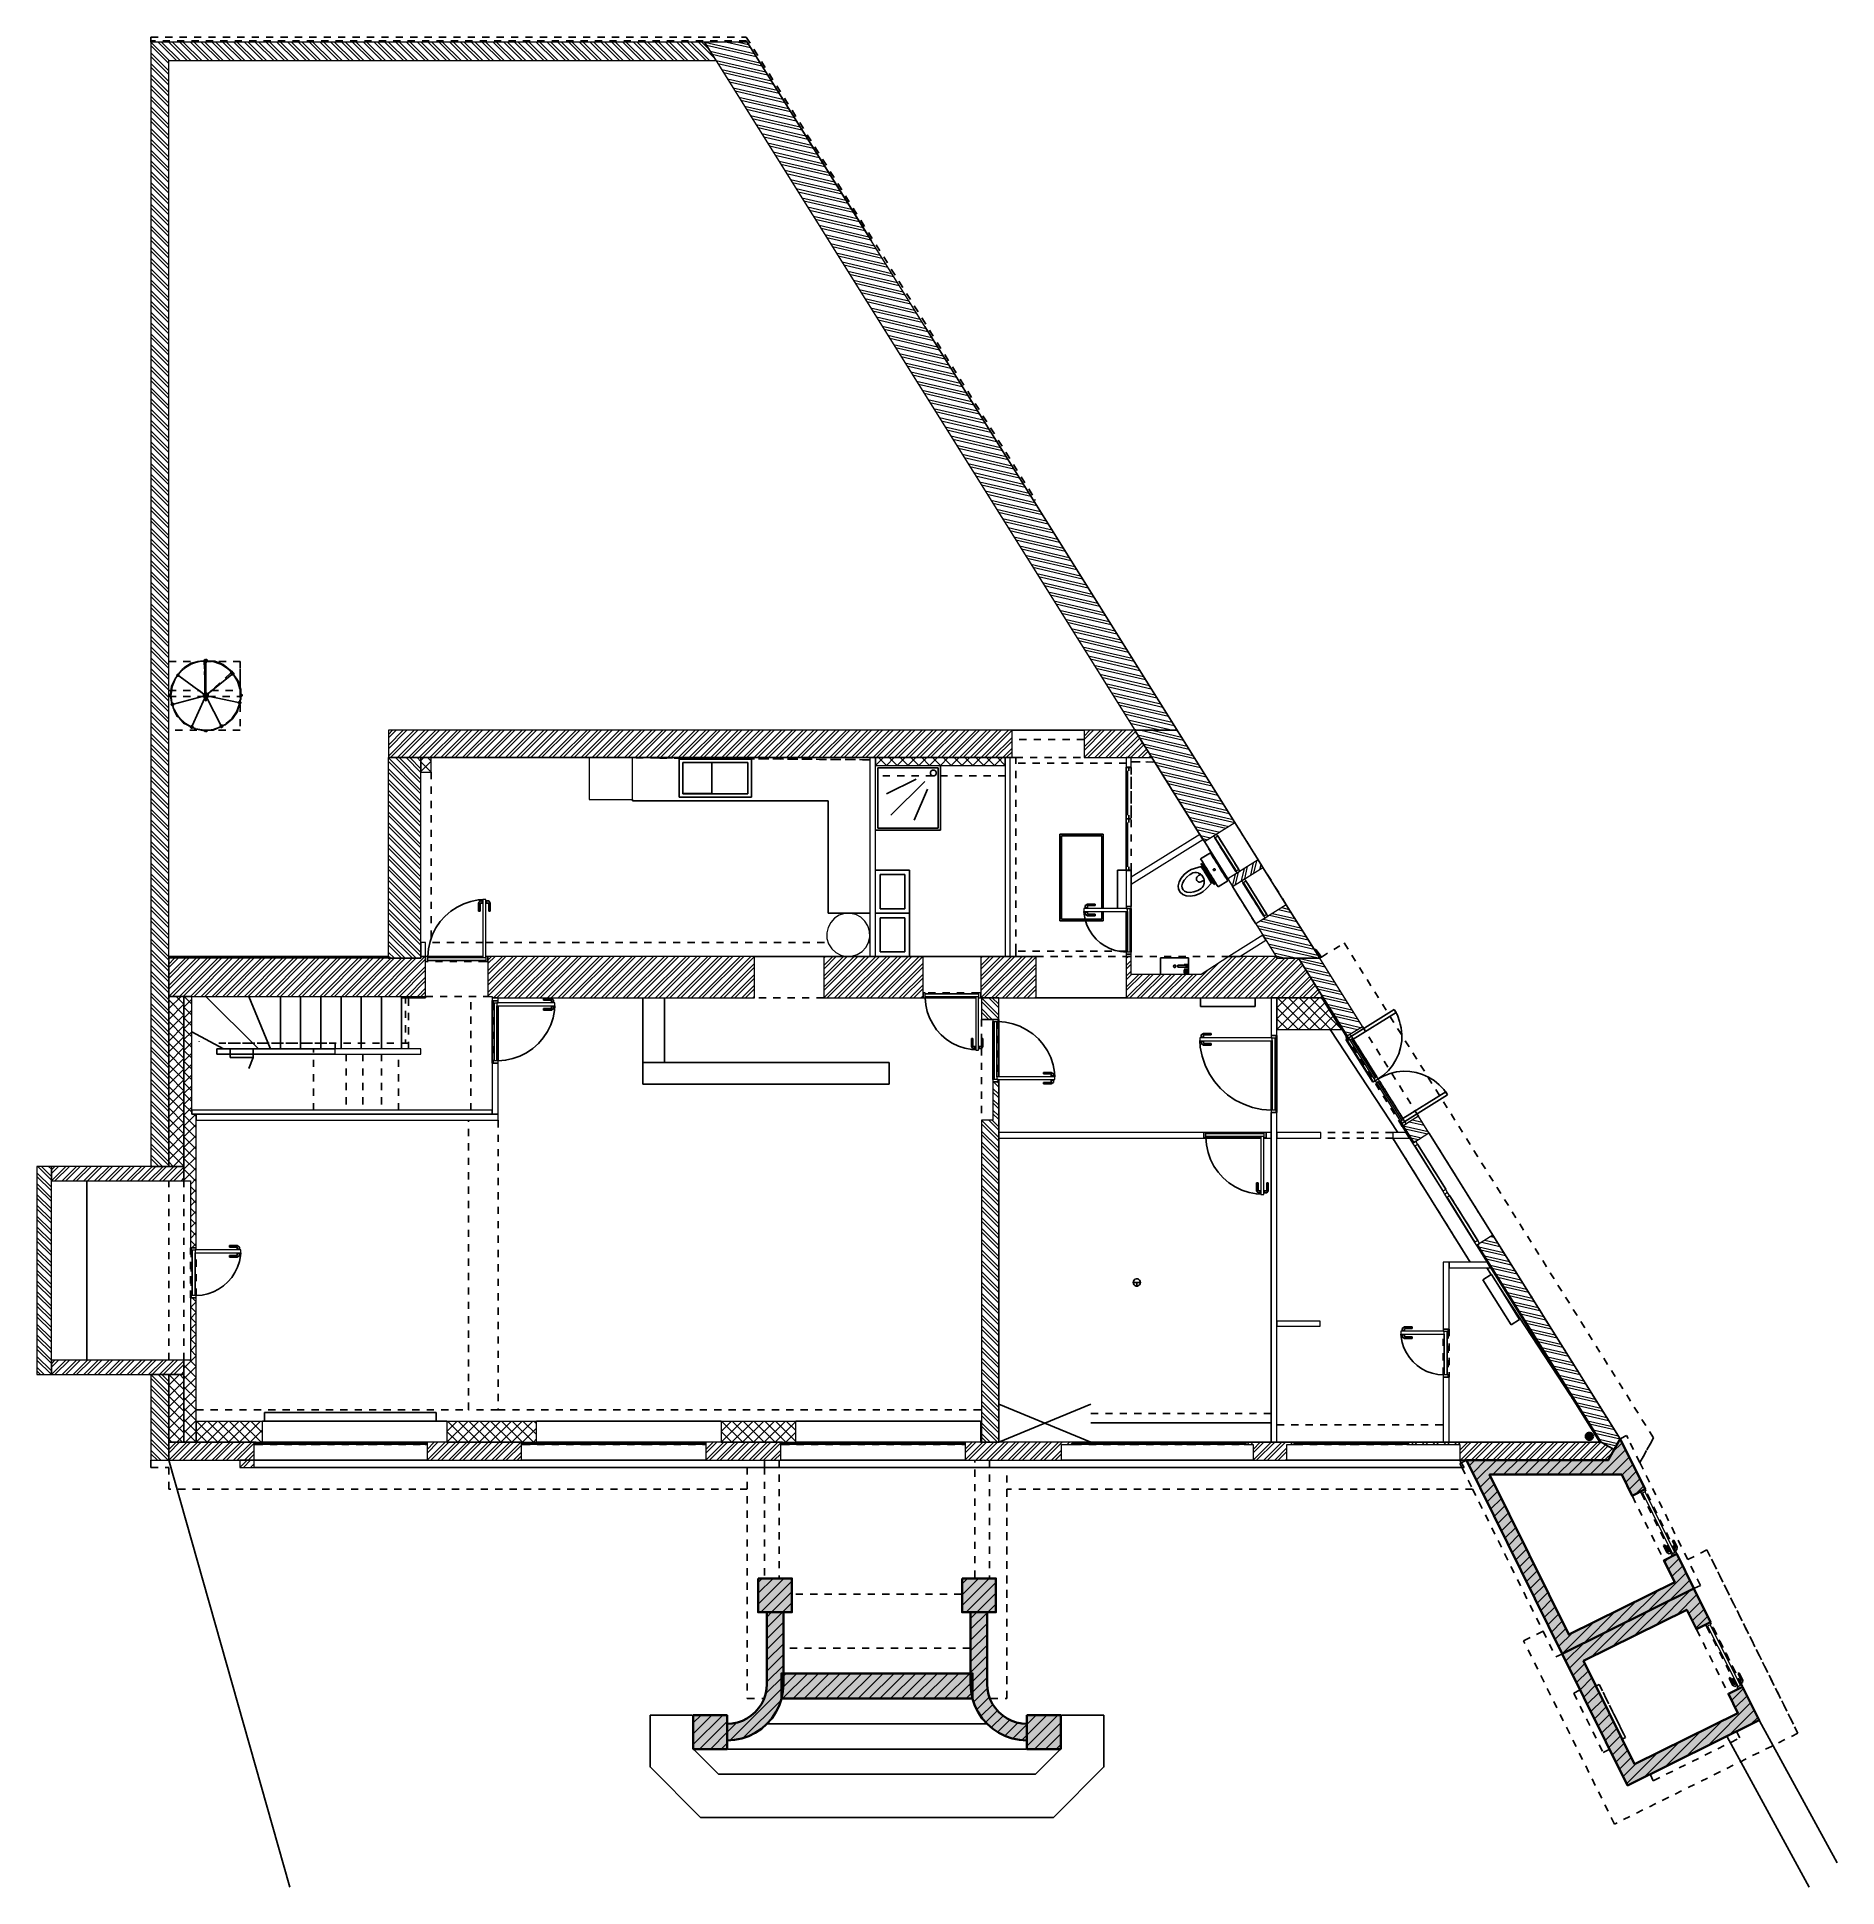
# Model space of a CAD drawing. Header units: metres. Extents: x -0.4 to 24.6, y -3.6 to 22.1.
import ezdxf

# ---------------------------------------------------------------- set-up
doc = ezdxf.new("R2010")
doc.units = ezdxf.units.M
doc.linetypes.add('DASH', pattern=[0.2, 0.1, -0.1])
for name, color, linetype in [('01_DALLE_EXT-R', 7, 'CONTINUOUS'), ('01_DALLE_INT-F', 7, 'CONTINUOUS'), ('01_DALLE_INT-R', 7, 'CONTINUOUS'), ('02_MURS_MAISON-F', 7, 'CONTINUOUS'), ('02_MURS_MAISON-R', 7, 'CONTINUOUS'), ('02_MURS_MAISON-S', 7, 'CONTINUOUS'), ('02_MURS_MAISON-S-SH', 7, 'CONTINUOUS'), ('04_MENUISERIE-F', 7, 'CONTINUOUS'), ('04_MENUISERIE-R', 7, 'CONTINUOUS'), ('04_MENUISERIE-S', 7, 'CONTINUOUS'), ('06_CLOISON-F', 7, 'CONTINUOUS'), ('06_CLOISON-R', 7, 'CONTINUOUS'), ('06_CLOISON-S', 7, 'CONTINUOUS'), ('07_DOUBLAGE-F', 7, 'CONTINUOUS'), ('07_DOUBLAGE-R', 7, 'CONTINUOUS'), ('07_DOUBLAGE-S', 7, 'CONTINUOUS'), ('07_DOUBLAGE-S-SH', 7, 'CONTINUOUS'), ('08_MEUBLES___SANITAIRE-F', 7, 'CONTINUOUS'), ('08_MEUBLES___SANITAIRE-S', 7, 'CONTINUOUS'), ('22_COUVERTURE-R', 7, 'CONTINUOUS'), ('23_TN-F', 7, 'CONTINUOUS'), ('LAYER0-F', 7, 'CONTINUOUS'), ('LAYER0-R', 7, 'CONTINUOUS'), ('LAYER0-S', 7, 'CONTINUOUS'), ('LAYER0-S-SF', 7, 'CONTINUOUS'), ('LAYER0-S-SH', 7, 'CONTINUOUS'), ('TWL_LIGHT_LAYER-R', 7, 'CONTINUOUS'), ('Z_02_R_0-R', 7, 'CONTINUOUS'), ('Z_03_R-1-F', 7, 'CONTINUOUS'), ('Z_03_R-1-S', 7, 'CONTINUOUS'), ('Z_03_R-1-S-SF', 7, 'CONTINUOUS'), ('Z_03_R-1-S-SH', 7, 'CONTINUOUS'), ('Z_04_EXT_-F', 7, 'CONTINUOUS'), ('Z_04_EXT_-R', 7, 'CONTINUOUS'), ('Z_04_EXT_-S', 7, 'CONTINUOUS'), ('Z_04_EXT_-S-SF', 7, 'CONTINUOUS'), ('Z_04_EXT_-S-SH', 7, 'CONTINUOUS'), ('Z_1_R+1-R', 7, 'CONTINUOUS')]:
    doc.layers.add(name, color=color, linetype=linetype)
pattern_1 = [(45, (0, 0), (-0.07499985, 0.07499985), [])]

msp = doc.modelspace()

# ---------------------------------------------------------------- hatches: boundary and pattern name
at = {"layer": '02_MURS_MAISON-S-SH', "lineweight": 18}
h = msp.add_hatch(dxfattribs=at)
h.set_pattern_fill('NEN metselwerk van baksteen (arcering)', color=256, style=0, pattern_type=2)
h.set_pattern_definition([(-45, (1.18835, 22.00709), (0.07499985, 0.07499985), []), (-45, (1.18835, 21.95709), (0.07499985, 0.07499985), [])])
h.paths.add_polyline_path([(1.188, 22.007), (1.188, 6.396), (1.438, 6.396), (1.438, 21.751), (9.035, 21.751), (8.875, 22.007)], flags=16)
h = msp.add_hatch(dxfattribs=at)
h.set_pattern_fill('NEN metselwerk van baksteen (arcering)', color=256, style=0, pattern_type=2)
h.set_pattern_definition([(-13, (8.87529, 22.00709), (0.0238596, 0.1033473), []), (-13, (8.90178, 21.96469), (0.0238596, 0.1033473), [])])
h.paths.add_polyline_path([(8.875, 22.007), (14.846, 12.451), (15.436, 12.451), (9.465, 22.007)], flags=16)
h = msp.add_hatch(dxfattribs=at)
h.set_pattern_fill('NEN metselwerk van baksteen (arcering)', color=256, style=0, pattern_type=2)
h.set_pattern_definition([(225, (13.14335, 12.45137), (0.0749998, -0.0749999), []), (225, (13.09335, 12.45137), (0.0749998, -0.0749999), [])])
h.paths.add_polyline_path([(4.486, 12.451), (4.486, 12.071), (4.938, 12.071), (11.168, 12.071), (13.143, 12.071), (13.143, 12.451)], flags=16)
h = msp.add_hatch(dxfattribs=at)
h.set_pattern_fill('NEN metselwerk van baksteen (arcering)', color=256, style=0, pattern_type=2)
h.set_pattern_definition([(45, (14.14335, 12.07137), (-0.075, 0.075), []), (45, (14.19335, 12.07137), (-0.075, 0.075), [])])
h.paths.add_polyline_path([(14.143, 12.451), (14.143, 12.071), (15.084, 12.071), (14.846, 12.451)], flags=16)
h = msp.add_hatch(dxfattribs=at)
h.set_pattern_fill('NEN metselwerk van baksteen (arcering)', color=256, style=0, pattern_type=2)
h.set_pattern_definition([(167, (16.23689, 11.16961), (-0.0238596, -0.1033473), []), (167, (16.21039, 11.21201), (-0.0238596, -0.1033473), [])])
h.paths.add_polyline_path([(14.846, 12.451), (15.084, 12.071), (15.733, 11.032), (15.813, 10.905), (16.237, 11.17), (15.436, 12.451)], flags=16)
h = msp.add_hatch(dxfattribs=at)
h.set_pattern_fill('NEN metselwerk van baksteen (arcering)', color=256, style=0, pattern_type=2)
h.set_pattern_definition([(-45, (4.48356, 12.07137), (0.075, 0.075), []), (-45, (4.48356, 12.02137), (0.075, 0.075), [])])
h.paths.add_polyline_path([(4.484, 12.071), (4.484, 9.286), (4.938, 9.286), (4.938, 12.071)], flags=16)
h = msp.add_hatch(dxfattribs=at)
h.set_pattern_fill('NEN metselwerk van baksteen (arcering)', color=256, style=0, pattern_type=2)
h.set_pattern_definition([(77, (16.20235, 10.28133), (-0.103347, 0.02386), []), (77, (16.24476, 10.30783), (-0.103347, 0.02386), [])])
h.paths.add_polyline_path([(16.136, 10.387), (16.202, 10.281), (16.626, 10.546), (16.56, 10.652)], flags=16)
h = msp.add_hatch(dxfattribs=at)
h.set_pattern_fill('NEN metselwerk van baksteen (arcering)', color=256, style=0, pattern_type=2)
h.set_pattern_definition([(167, (17.41367, 9.28637), (-0.02386, -0.103347), []), (167, (17.38717, 9.32877), (-0.02386, -0.103347), [])])
h.paths.add_polyline_path([(16.526, 9.764), (16.824, 9.286), (17.414, 9.286), (16.95, 10.029)], flags=16)
h = msp.add_hatch(dxfattribs=at)
h.set_pattern_fill('NEN metselwerk van baksteen (arcering)', color=256, style=0, pattern_type=2)
h.set_pattern_definition([(45, (1.43835, 8.75637), (-0.075, 0.075), []), (45, (1.48835, 8.75637), (-0.075, 0.075), [])])
h.paths.add_polyline_path([(1.438, 9.286), (1.438, 8.756), (5.003, 8.756), (5.003, 9.311), (4.938, 9.311), (4.938, 9.286)], flags=16)
h = msp.add_hatch(dxfattribs=at)
h.set_pattern_fill('NEN metselwerk van baksteen (arcering)', color=256, style=0, pattern_type=2)
h.set_pattern_definition([(225, (9.56835, 9.31137), (0.075, -0.075), []), (225, (9.51835, 9.31137), (0.075, -0.075), [])])
h.paths.add_polyline_path([(5.868, 9.311), (5.868, 8.756), (5.928, 8.756), (5.928, 8.736), (9.568, 8.736), (9.568, 9.311)], flags=16)
h = msp.add_hatch(dxfattribs=at)
h.set_pattern_fill('NEN metselwerk van baksteen (arcering)', color=256, style=0, pattern_type=2)
h.set_pattern_definition([(45, (10.52835, 8.73637), (-0.075, 0.075), []), (45, (10.57835, 8.73637), (-0.075, 0.075), [])])
h.paths.add_polyline_path([(10.528, 9.311), (10.528, 8.736), (11.908, 8.736), (11.908, 9.311), (11.248, 9.311)], flags=16)
h = msp.add_hatch(dxfattribs=at)
h.set_pattern_fill('NEN metselwerk van baksteen (arcering)', color=256, style=0, pattern_type=2)
h.set_pattern_definition([(45, (12.70835, 8.73637), (-0.075, 0.075), []), (45, (12.75835, 8.73637), (-0.075, 0.075), [])])
h.paths.add_polyline_path([(12.708, 8.736), (13.478, 8.736), (13.478, 9.311), (13.118, 9.311), (12.708, 9.311)], flags=16)
h = msp.add_hatch(dxfattribs=at)
h.set_pattern_fill('NEN metselwerk van baksteen (arcering)', color=256, style=0, pattern_type=2)
h.set_pattern_definition([(45, (14.72835, 8.73637), (-0.075, 0.075), []), (45, (14.77835, 8.73637), (-0.075, 0.075), [])])
h.paths.add_polyline_path([(14.728, 8.736), (17.463, 8.736), (17.119, 9.286), (16.824, 9.286), (16.808, 9.311), (16.153, 9.311), (15.77, 9.061), (14.798, 9.061), (14.798, 9.311), (14.728, 9.311)], flags=16)
h = msp.add_hatch(dxfattribs=at)
h.set_pattern_fill('NEN metselwerk van baksteen (arcering)', color=256, style=0, pattern_type=2)
h.set_pattern_definition([(-13, (17.11887, 9.28637), (0.02386, 0.103347), []), (-13, (17.14537, 9.24396), (0.02386, 0.103347), [])])
h.paths.add_polyline_path([(17.119, 9.286), (17.793, 8.207), (18.005, 8.34), (17.414, 9.286)], flags=16)
h = msp.add_hatch(dxfattribs=at)
h.set_pattern_fill('NEN metselwerk van baksteen (arcering)', color=256, style=0, pattern_type=2)
h.set_pattern_definition([(-45, (12.71835, 8.73637), (0.075, 0.075), []), (-45, (12.71835, 8.68637), (0.075, 0.075), [])])
h.paths.add_polyline_path([(12.718, 8.736), (12.718, 8.436), (12.878, 8.436), (12.958, 8.436), (12.958, 8.736)], flags=16)
h = msp.add_hatch(dxfattribs=at)
h.set_pattern_fill('NEN metselwerk van baksteen (arcering)', color=256, style=0, pattern_type=2)
h.set_pattern_definition([(-45, (12.71835, 7.03637), (0.0749998, 0.0749998), []), (-45, (12.71835, 6.98637), (0.0749998, 0.0749998), [])])
h.paths.add_polyline_path([(12.718, 7.036), (12.718, 2.566), (12.958, 2.566), (12.958, 6.786), (12.958, 7.571), (12.878, 7.571), (12.878, 7.036)], flags=16)
h = msp.add_hatch(dxfattribs=at)
h.set_pattern_fill('NEN metselwerk van baksteen (arcering)', color=256, style=0, pattern_type=2)
h.set_pattern_definition([(-13, (18.57204, 6.96081), (0.02386, 0.103347), []), (-13, (18.59853, 6.91841), (0.02386, 0.103347), [])])
h.paths.add_polyline_path([(18.572, 6.961), (18.718, 6.728), (18.93, 6.86), (18.784, 7.093)], flags=16)
h = msp.add_hatch(dxfattribs=at)
h.set_pattern_fill('NEN metselwerk van baksteen (arcering)', color=256, style=0, pattern_type=2)
h.set_pattern_definition([(135, (-0.19165, 3.50637), (-0.075, -0.075), []), (135, (-0.19165, 3.55637), (-0.075, -0.075), [])])
h.paths.add_polyline_path([(-0.392, 3.506), (-0.192, 3.506), (-0.192, 6.396), (-0.392, 6.396)], flags=16)
h = msp.add_hatch(dxfattribs=at)
h.set_pattern_fill('NEN metselwerk van baksteen (arcering)', color=256, style=0, pattern_type=2)
h.set_pattern_definition([(45, (-0.19165, 6.19637), (-0.075, 0.075), []), (45, (-0.14165, 6.19637), (-0.075, 0.075), [])])
h.paths.add_polyline_path([(-0.192, 6.396), (-0.192, 6.196), (1.648, 6.196), (1.648, 6.396)], flags=16)
h = msp.add_hatch(dxfattribs=at)
h.set_pattern_fill('NEN metselwerk van baksteen (arcering)', color=256, style=0, pattern_type=2)
h.set_pattern_definition([(167, (21.58319, 2.61374), (-0.0238596, -0.1033473), []), (167, (21.55669, 2.65614), (-0.0238596, -0.1033473), [])])
h.paths.add_polyline_path([(19.605, 5.308), (21.318, 2.566), (21.501, 2.465), (21.583, 2.614), (19.817, 5.44)], flags=16)
h = msp.add_hatch(dxfattribs=at)
h.set_pattern_fill('NEN metselwerk van baksteen (arcering)', color=256, style=0, pattern_type=2)
h.set_pattern_definition([(45, (-0.19165, 3.50637), (-0.075, 0.075), []), (45, (-0.14165, 3.50637), (-0.075, 0.075), [])])
h.paths.add_polyline_path([(-0.192, 3.706), (-0.192, 3.506), (1.648, 3.506), (1.648, 3.706)], flags=16)
h = msp.add_hatch(dxfattribs=at)
h.set_pattern_fill('NEN metselwerk van baksteen (arcering)', color=256, style=0, pattern_type=2)
h.set_pattern_definition([(-45, (1.18835, 3.50637), (0.075, 0.075), []), (-45, (1.18835, 3.45637), (0.075, 0.075), [])])
h.paths.add_polyline_path([(1.188, 3.506), (1.188, 2.316), (1.438, 2.316), (1.438, 3.506)], flags=16)
h = msp.add_hatch(dxfattribs=at)
h.set_pattern_fill('NEN metselwerk van baksteen (arcering)', color=256, style=0, pattern_type=2)
h.set_pattern_definition([(45, (1.43835, 2.31637), (-0.075, 0.075), []), (45, (1.48835, 2.31637), (-0.075, 0.075), [])])
h.paths.add_polyline_path([(1.438, 2.316), (2.624, 2.316), (2.624, 2.566), (1.438, 2.566)], flags=16)
h = msp.add_hatch(dxfattribs=at)
h.set_pattern_fill('NEN metselwerk van baksteen (arcering)', color=256, style=0, pattern_type=2)
h.set_pattern_definition([(45, (2.42396, 2.21637), (-0.075, 0.075), []), (45, (2.47396, 2.21637), (-0.075, 0.075), [])])
h.paths.add_polyline_path([(2.424, 2.316), (2.424, 2.216), (2.624, 2.216), (2.624, 2.316)], flags=16)
h = msp.add_hatch(dxfattribs=at)
h.set_pattern_fill('NEN metselwerk van baksteen (arcering)', color=256, style=0, pattern_type=2)
h.set_pattern_definition([(45, (5.02315, 2.31637), (-0.075, 0.075), []), (45, (5.07315, 2.31637), (-0.075, 0.075), [])])
h.paths.add_polyline_path([(5.023, 2.316), (6.333, 2.316), (6.333, 2.566), (5.023, 2.566)], flags=16)
h = msp.add_hatch(dxfattribs=at)
h.set_pattern_fill('NEN metselwerk van baksteen (arcering)', color=256, style=0, pattern_type=2)
h.set_pattern_definition([(45, (8.89335, 2.31637), (-0.075, 0.075), []), (45, (8.94335, 2.31637), (-0.075, 0.075), [])])
h.paths.add_polyline_path([(8.893, 2.316), (9.933, 2.316), (9.933, 2.566), (8.893, 2.566)], flags=16)
h = msp.add_hatch(dxfattribs=at)
h.set_pattern_fill('NEN metselwerk van baksteen (arcering)', color=256, style=0, pattern_type=2)
h.set_pattern_definition([(-135, (13.98937, 2.56637), (0.075, -0.075), []), (-135, (13.93937, 2.56637), (0.075, -0.075), [])])
h.paths.add_polyline_path([(12.493, 2.316), (13.829, 2.316), (13.829, 2.536), (13.989, 2.536), (13.989, 2.566), (12.493, 2.566)], flags=16)
h = msp.add_hatch(dxfattribs=at)
h.set_pattern_fill('NEN metselwerk van baksteen (arcering)', color=256, style=0, pattern_type=2)
h.set_pattern_definition([(45, (16.48856, 2.31637), (-0.075, 0.075), []), (45, (16.53856, 2.31637), (-0.075, 0.075), [])])
h.paths.add_polyline_path([(16.389, 2.566), (16.389, 2.536), (16.489, 2.536), (16.489, 2.316), (16.958, 2.316), (16.958, 2.536), (17.058, 2.536), (17.058, 2.566), (16.818, 2.566), (16.738, 2.566)], flags=16)
h = msp.add_hatch(dxfattribs=at)
h.set_pattern_fill('NEN metselwerk van baksteen (arcering)', color=256, style=0, pattern_type=2)
h.set_pattern_definition([(225, (21.31799, 2.56637), (0.075, -0.075), []), (225, (21.26799, 2.56637), (0.075, -0.075), [])])
h.paths.add_polyline_path([(18.648, 2.566), (18.648, 2.536), (19.358, 2.536), (19.358, 2.316), (21.418, 2.316), (21.501, 2.465), (21.318, 2.566), (18.918, 2.566)], flags=16)
at = {"layer": '07_DOUBLAGE-S-SH', "lineweight": 18}
h = msp.add_hatch(dxfattribs=at)
h.set_pattern_fill('NEN loofhout', color=256, style=0, pattern_type=2)
h.set_pattern_definition([(135, (5.07835, 11.87137), (-0.075, -0.075), []), (225, (5.07835, 11.87137), (0.075, -0.075), [])])
h.paths.add_polyline_path([(4.938, 11.871), (5.078, 11.871), (5.078, 12.071), (4.938, 12.071)], flags=16)
h = msp.add_hatch(dxfattribs=at)
h.set_pattern_fill('NEN loofhout', color=256, style=0, pattern_type=2)
h.set_pattern_definition([(45, (11.24835, 11.96137), (-0.075, 0.075), []), (135, (11.24835, 11.96137), (-0.075, -0.075), [])])
h.paths.add_polyline_path([(11.248, 11.961), (13.048, 11.961), (13.048, 12.071), (11.248, 12.071)], flags=16)
h = msp.add_hatch(dxfattribs=at)
h.set_pattern_fill('NEN loofhout', color=256, style=0, pattern_type=2)
h.set_pattern_definition([(135, (1.64835, 6.39637), (-0.075, -0.075), []), (225, (1.64835, 6.39637), (0.075, -0.075), [])])
h.paths.add_polyline_path([(1.438, 6.396), (1.648, 6.396), (1.648, 8.756), (1.438, 8.756)], flags=16)
h = msp.add_hatch(dxfattribs=at)
h.set_pattern_fill('NEN loofhout', color=256, style=0, pattern_type=2)
h.set_pattern_definition([(-45, (1.64835, 8.75637), (0.075, 0.075), []), (45, (1.64835, 8.75637), (-0.075, 0.075), [])])
h.paths.add_polyline_path([(1.648, 8.756), (1.648, 6.196), (1.738, 6.196), (1.738, 5.266), (1.818, 5.266), (1.818, 7.119), (1.758, 7.119), (1.758, 8.756)], flags=16)
h = msp.add_hatch(dxfattribs=at)
h.set_pattern_fill('NEN loofhout', color=256, style=0, pattern_type=2)
h.set_pattern_definition([(45, (16.81835, 8.29637), (-0.075, 0.075), []), (135, (16.81835, 8.29637), (-0.075, -0.075), [])])
h.paths.add_polyline_path([(16.818, 8.296), (17.717, 8.296), (17.442, 8.736), (16.818, 8.736)], flags=16)
h = msp.add_hatch(dxfattribs=at)
h.set_pattern_fill('NEN loofhout', color=256, style=0, pattern_type=2)
h.set_pattern_definition([(-13, (17.4425, 8.73637), (0.02386, 0.103347), []), (77, (17.4425, 8.73637), (-0.103347, 0.02386), [])])
h.paths.add_polyline_path([(17.442, 8.736), (17.779, 8.198), (17.793, 8.207), (17.463, 8.736)], flags=16)
h = msp.add_hatch(dxfattribs=at)
h.set_pattern_fill('NEN loofhout', color=256, style=0, pattern_type=2)
h.set_pattern_definition([(-13, (18.55762, 6.9518), (0.02386, 0.103347), []), (77, (18.55762, 6.9518), (-0.103347, 0.02386), [])])
h.paths.add_polyline_path([(18.558, 6.952), (18.703, 6.719), (18.718, 6.728), (18.572, 6.961)], flags=16)
h = msp.add_hatch(dxfattribs=at)
h.set_pattern_fill('NEN loofhout', color=256, style=0, pattern_type=2)
h.set_pattern_definition([(167, (21.31799, 2.56637), (-0.0238596, -0.1033473), []), (257, (21.31799, 2.56637), (0.1033473, -0.0238596), [])])
h.paths.add_polyline_path([(19.591, 5.299), (21.298, 2.566), (21.318, 2.566), (19.605, 5.308)], flags=16)
h = msp.add_hatch(dxfattribs=at)
h.set_pattern_fill('NEN loofhout', color=256, style=0, pattern_type=2)
h.set_pattern_definition([(135, (1.81835, 2.56637), (-0.075, -0.075), []), (225, (1.81835, 2.56637), (0.075, -0.075), [])])
h.paths.add_polyline_path([(1.648, 3.706), (1.648, 2.566), (1.818, 2.566), (1.818, 4.571), (1.738, 4.571), (1.738, 3.706)], flags=16)
h = msp.add_hatch(dxfattribs=at)
h.set_pattern_fill('NEN loofhout', color=256, style=0, pattern_type=2)
h.set_pattern_definition([(-45, (1.43835, 3.50637), (0.075, 0.075), []), (45, (1.43835, 3.50637), (-0.075, 0.075), [])])
h.paths.add_polyline_path([(1.438, 3.506), (1.438, 2.566), (1.648, 2.566), (1.648, 3.506)], flags=16)
h = msp.add_hatch(dxfattribs=at)
h.set_pattern_fill('NEN loofhout', color=256, style=0, pattern_type=2)
h.set_pattern_definition([(45, (1.81835, 2.56637), (-0.075, 0.075), []), (135, (1.81835, 2.56637), (-0.075, -0.075), [])])
h.paths.add_polyline_path([(1.818, 2.856), (1.818, 2.566), (2.738, 2.566), (2.738, 2.856)], flags=16)
h = msp.add_hatch(dxfattribs=at)
h.set_pattern_fill('NEN loofhout', color=256, style=0, pattern_type=2)
h.set_pattern_definition([(45, (5.29835, 2.56637), (-0.075, 0.075), []), (135, (5.29835, 2.56637), (-0.075, -0.075), [])])
h.paths.add_polyline_path([(5.298, 2.856), (5.298, 2.566), (6.543, 2.566), (6.543, 2.856)], flags=16)
h = msp.add_hatch(dxfattribs=at)
h.set_pattern_fill('NEN loofhout', color=256, style=0, pattern_type=2)
h.set_pattern_definition([(45, (9.10335, 2.56637), (-0.075, 0.075), []), (135, (9.10335, 2.56637), (-0.075, -0.075), [])])
h.paths.add_polyline_path([(9.103, 2.856), (9.103, 2.566), (10.143, 2.566), (10.143, 2.856)], flags=16)
h = msp.add_hatch(dxfattribs=at)
h.set_pattern_fill('NEN loofhout', color=256, style=0, pattern_type=2)
h.set_pattern_definition([(-45, (12.70335, 2.85637), (0.075, 0.075), []), (45, (12.70335, 2.85637), (-0.075, 0.075), [])])
h.paths.add_polyline_path([(12.703, 2.856), (12.703, 2.566), (12.718, 2.566), (12.718, 2.856)], flags=16)
at = {"layer": 'LAYER0-S-SF', "true_color": 0xf4f4f4}
for points in [[(1.555, 13.216), (1.556, 13.213), (1.556, 13.211), (1.558, 13.21), (1.56, 13.208), (1.562, 13.207), (1.564, 13.207), (1.566, 13.207), (1.568, 13.208), (1.57, 13.21), (1.571, 13.211), (1.572, 13.213), (1.572, 13.216), (1.572, 13.218), (1.571, 13.22), (1.57, 13.222), (1.568, 13.223), (1.566, 13.224), (1.564, 13.224), (1.562, 13.224), (1.56, 13.223), (1.558, 13.222), (1.556, 13.22), (1.556, 13.218)], [(1.93, 12.934), (1.931, 12.928), (1.933, 12.923), (1.936, 12.919), (1.941, 12.915), (1.946, 12.913), (1.952, 12.912), (1.957, 12.913), (1.962, 12.915), (1.967, 12.919), (1.97, 12.923), (1.972, 12.928), (1.973, 12.934), (1.972, 12.94), (1.97, 12.945), (1.967, 12.949), (1.962, 12.953), (1.957, 12.955), (1.952, 12.956), (1.946, 12.955), (1.941, 12.953), (1.936, 12.949), (1.933, 12.945), (1.931, 12.94)], [(1.48, 12.809), (1.481, 12.807), (1.482, 12.805), (1.483, 12.803), (1.485, 12.802), (1.487, 12.801), (1.49, 12.801), (1.492, 12.802), (1.494, 12.803), (1.495, 12.805), (1.496, 12.806), (1.497, 12.809), (1.497, 12.811), (1.497, 12.813), (1.496, 12.815), (1.494, 12.817), (1.492, 12.818), (1.49, 12.818), (1.488, 12.818), (1.486, 12.818), (1.484, 12.817), (1.482, 12.815), (1.481, 12.813), (1.48, 12.811)], [(19.449, 2.316), (20.78, -0.372), (22.608, 0.534), (22.371, 1.015), (22.192, 0.926), (22.341, 0.624), (20.871, -0.104), (19.771, 2.116), (21.418, 2.116), (21.605, 2.116), (21.75, 1.823), (21.929, 1.912), (21.583, 2.614), (21.418, 2.316)]]:
    msp.add_hatch(color=7, dxfattribs=at).paths.add_polyline_path(points, flags=16)
at = {"layer": 'LAYER0-S-SH', "lineweight": 18, "true_color": 0x6e6e6e}
h = msp.add_hatch(dxfattribs=at)
h.set_pattern_fill('Skalp default', color=8, style=0, pattern_type=2)
h.set_pattern_definition(pattern_1)
h.paths.add_polyline_path([(1.555, 13.216), (1.556, 13.213), (1.556, 13.211), (1.558, 13.21), (1.56, 13.208), (1.562, 13.207), (1.564, 13.207), (1.566, 13.207), (1.568, 13.208), (1.57, 13.21), (1.571, 13.211), (1.572, 13.213), (1.572, 13.216), (1.572, 13.218), (1.571, 13.22), (1.57, 13.222), (1.568, 13.223), (1.566, 13.224), (1.564, 13.224), (1.562, 13.224), (1.56, 13.223), (1.558, 13.222), (1.556, 13.22), (1.556, 13.218)], flags=16)
h = msp.add_hatch(dxfattribs=at)
h.set_pattern_fill('Skalp default', color=8, style=0, pattern_type=2)
h.set_pattern_definition(pattern_1)
h.paths.add_polyline_path([(1.93, 12.934), (1.931, 12.928), (1.933, 12.923), (1.936, 12.919), (1.941, 12.915), (1.946, 12.913), (1.952, 12.912), (1.957, 12.913), (1.962, 12.915), (1.967, 12.919), (1.97, 12.923), (1.972, 12.928), (1.973, 12.934), (1.972, 12.94), (1.97, 12.945), (1.967, 12.949), (1.962, 12.953), (1.957, 12.955), (1.952, 12.956), (1.946, 12.955), (1.941, 12.953), (1.936, 12.949), (1.933, 12.945), (1.931, 12.94)], flags=16)
h = msp.add_hatch(dxfattribs=at)
h.set_pattern_fill('Skalp default', color=8, style=0, pattern_type=2)
h.set_pattern_definition(pattern_1)
h.paths.add_polyline_path([(1.48, 12.809), (1.481, 12.807), (1.482, 12.805), (1.483, 12.803), (1.485, 12.802), (1.487, 12.801), (1.49, 12.801), (1.492, 12.802), (1.494, 12.803), (1.495, 12.805), (1.496, 12.806), (1.497, 12.809), (1.497, 12.811), (1.497, 12.813), (1.496, 12.815), (1.494, 12.817), (1.492, 12.818), (1.49, 12.818), (1.488, 12.818), (1.486, 12.818), (1.484, 12.817), (1.482, 12.815), (1.481, 12.813), (1.48, 12.811)], flags=16)
h = msp.add_hatch(dxfattribs=at)
h.set_pattern_fill('Skalp default', color=8, style=0, pattern_type=2)
h.set_pattern_definition(pattern_1)
h.paths.add_polyline_path([(19.449, 2.316), (20.78, -0.372), (22.608, 0.534), (22.371, 1.015), (22.192, 0.926), (22.341, 0.624), (20.871, -0.104), (19.771, 2.116), (21.418, 2.116), (21.605, 2.116), (21.75, 1.823), (21.929, 1.912), (21.583, 2.614), (21.418, 2.316)], flags=16)
at = {"layer": 'Z_03_R-1-S-SF', "true_color": 0xf4f4f4}
msp.add_hatch(color=7, dxfattribs=at).paths.add_polyline_path([(21.107, 2.647), (21.108, 2.634), (21.113, 2.622), (21.121, 2.612), (21.132, 2.604), (21.144, 2.599), (21.157, 2.597), (21.169, 2.599), (21.182, 2.604), (21.192, 2.612), (21.2, 2.622), (21.205, 2.634), (21.207, 2.647), (21.205, 2.66), (21.2, 2.672), (21.192, 2.682), (21.182, 2.69), (21.169, 2.695), (21.157, 2.697), (21.144, 2.695), (21.132, 2.69), (21.121, 2.682), (21.113, 2.672), (21.108, 2.66)], flags=16)
at = {"layer": 'Z_03_R-1-S-SH', "lineweight": 18, "true_color": 0x6e6e6e}
h = msp.add_hatch(dxfattribs=at)
h.set_pattern_fill('Skalp default', color=8, style=0, pattern_type=2)
h.set_pattern_definition(pattern_1)
h.paths.add_polyline_path([(21.107, 2.647), (21.108, 2.634), (21.113, 2.622), (21.121, 2.612), (21.132, 2.604), (21.144, 2.599), (21.157, 2.597), (21.169, 2.599), (21.182, 2.604), (21.192, 2.612), (21.2, 2.622), (21.205, 2.634), (21.207, 2.647), (21.205, 2.66), (21.2, 2.672), (21.192, 2.682), (21.182, 2.69), (21.169, 2.695), (21.157, 2.697), (21.144, 2.695), (21.132, 2.69), (21.121, 2.682), (21.113, 2.672), (21.108, 2.66)], flags=16)
at = {"layer": 'Z_04_EXT_-S-SF', "true_color": 0xf4f4f4}
for points in [[(9.618, 0.676), (9.618, 0.206), (10.088, 0.206), (10.088, 0.676), (9.968, 0.676), (9.738, 0.676)], [(12.448, 0.676), (12.448, 0.206), (12.918, 0.206), (12.918, 0.676), (12.798, 0.676), (12.568, 0.676)], [(20.78, -0.372), (21.686, -2.2), (23.514, -1.294), (23.284, -0.83), (23.086, -0.927), (23.219, -1.195), (21.785, -1.905), (21.075, -0.471), (22.509, 0.239), (22.642, -0.03), (22.839, 0.068), (22.608, 0.534)], [(9.188, -1.459), (9.188, -1.574), (9.29, -1.567), (9.39, -1.547), (9.487, -1.514), (9.578, -1.469), (9.663, -1.412), (9.74, -1.345), (9.807, -1.268), (9.864, -1.184), (9.909, -1.092), (9.942, -0.996), (9.962, -0.895), (9.968, -0.794), (9.968, 0.206), (9.738, 0.206), (9.738, -0.794), (9.734, -0.865), (9.72, -0.936), (9.696, -1.004), (9.665, -1.069), (9.625, -1.128), (9.577, -1.183), (9.523, -1.23), (9.463, -1.27), (9.399, -1.302), (9.331, -1.325), (9.26, -1.339), (9.188, -1.344)], [(12.568, 0.206), (12.568, -0.794), (12.575, -0.895), (12.595, -0.996), (12.628, -1.092), (12.673, -1.184), (12.73, -1.268), (12.797, -1.345), (12.874, -1.412), (12.958, -1.469), (13.05, -1.514), (13.146, -1.547), (13.247, -1.567), (13.348, -1.574), (13.348, -1.459), (13.348, -1.344), (13.277, -1.339), (13.206, -1.325), (13.138, -1.302), (13.073, -1.27), (13.014, -1.23), (12.959, -1.183), (12.912, -1.128), (12.872, -1.069), (12.84, -1.004), (12.817, -0.936), (12.803, -0.865), (12.798, -0.794), (12.798, 0.206)], [(9.942, -0.994), (12.595, -0.994), (12.595, -0.644), (9.942, -0.644)], [(8.718, -1.224), (8.718, -1.694), (9.188, -1.694), (9.188, -1.224)], [(13.348, -1.224), (13.348, -1.694), (13.818, -1.694), (13.818, -1.224)]]:
    msp.add_hatch(color=7, dxfattribs=at).paths.add_polyline_path(points, flags=16)
at = {"layer": 'Z_04_EXT_-S-SH', "lineweight": 18, "true_color": 0x6e6e6e}
h = msp.add_hatch(dxfattribs=at)
h.set_pattern_fill('Skalp default', color=8, style=0, pattern_type=2)
h.set_pattern_definition(pattern_1)
h.paths.add_polyline_path([(9.618, 0.676), (9.618, 0.206), (10.088, 0.206), (10.088, 0.676), (9.968, 0.676), (9.738, 0.676)], flags=16)
h = msp.add_hatch(dxfattribs=at)
h.set_pattern_fill('Skalp default', color=8, style=0, pattern_type=2)
h.set_pattern_definition(pattern_1)
h.paths.add_polyline_path([(12.448, 0.676), (12.448, 0.206), (12.918, 0.206), (12.918, 0.676), (12.798, 0.676), (12.568, 0.676)], flags=16)
h = msp.add_hatch(dxfattribs=at)
h.set_pattern_fill('Skalp default', color=8, style=0, pattern_type=2)
h.set_pattern_definition(pattern_1)
h.paths.add_polyline_path([(20.78, -0.372), (21.686, -2.2), (23.514, -1.294), (23.284, -0.83), (23.086, -0.927), (23.219, -1.195), (21.785, -1.905), (21.075, -0.471), (22.509, 0.239), (22.642, -0.03), (22.839, 0.068), (22.608, 0.534)], flags=16)
h = msp.add_hatch(dxfattribs=at)
h.set_pattern_fill('Skalp default', color=8, style=0, pattern_type=2)
h.set_pattern_definition(pattern_1)
h.paths.add_polyline_path([(9.188, -1.459), (9.188, -1.574), (9.29, -1.567), (9.39, -1.547), (9.487, -1.514), (9.578, -1.469), (9.663, -1.412), (9.74, -1.345), (9.807, -1.268), (9.864, -1.184), (9.909, -1.092), (9.942, -0.996), (9.962, -0.895), (9.968, -0.794), (9.968, 0.206), (9.738, 0.206), (9.738, -0.794), (9.734, -0.865), (9.72, -0.936), (9.696, -1.004), (9.665, -1.069), (9.625, -1.128), (9.577, -1.183), (9.523, -1.23), (9.463, -1.27), (9.399, -1.302), (9.331, -1.325), (9.26, -1.339), (9.188, -1.344)], flags=16)
h = msp.add_hatch(dxfattribs=at)
h.set_pattern_fill('Skalp default', color=8, style=0, pattern_type=2)
h.set_pattern_definition(pattern_1)
h.paths.add_polyline_path([(12.568, 0.206), (12.568, -0.794), (12.575, -0.895), (12.595, -0.996), (12.628, -1.092), (12.673, -1.184), (12.73, -1.268), (12.797, -1.345), (12.874, -1.412), (12.958, -1.469), (13.05, -1.514), (13.146, -1.547), (13.247, -1.567), (13.348, -1.574), (13.348, -1.459), (13.348, -1.344), (13.277, -1.339), (13.206, -1.325), (13.138, -1.302), (13.073, -1.27), (13.014, -1.23), (12.959, -1.183), (12.912, -1.128), (12.872, -1.069), (12.84, -1.004), (12.817, -0.936), (12.803, -0.865), (12.798, -0.794), (12.798, 0.206)], flags=16)
h = msp.add_hatch(dxfattribs=at)
h.set_pattern_fill('Skalp default', color=8, style=0, pattern_type=2)
h.set_pattern_definition(pattern_1)
h.paths.add_polyline_path([(9.942, -0.994), (12.595, -0.994), (12.595, -0.644), (9.942, -0.644)], flags=16)
h = msp.add_hatch(dxfattribs=at)
h.set_pattern_fill('Skalp default', color=8, style=0, pattern_type=2)
h.set_pattern_definition(pattern_1)
h.paths.add_polyline_path([(8.718, -1.224), (8.718, -1.694), (9.188, -1.694), (9.188, -1.224)], flags=16)
h = msp.add_hatch(dxfattribs=at)
h.set_pattern_fill('Skalp default', color=8, style=0, pattern_type=2)
h.set_pattern_definition(pattern_1)
h.paths.add_polyline_path([(13.348, -1.224), (13.348, -1.694), (13.818, -1.694), (13.818, -1.224)], flags=16)

# ---------------------------------------------------------------- linework, layer by layer
at = {"layer": '01_DALLE_EXT-R', "color": 7, "linetype": 'DASH'}
for points in [[(9.224, 12.059), (8.253, 12.067), (8.224, 12.067), (7.874, 12.07)], [(8.253, 12.067), (9.224, 12.059)], [(9.224, 12.058), (9.224, 12.059)], [(11.168, 12.042), (9.224, 12.058)], [(15.122, 12.01), (14.798, 12.013)]]:
    msp.add_lwpolyline(points, dxfattribs=at)
at = {"layer": '01_DALLE_INT-F', "color": 7}
for points in [[(1.953, 8.757), (2.672, 8.036), (2.683, 8.027)], [(2.845, 8.036), (2.547, 8.757)], [(2.988, 8.036), (2.988, 8.757)], [(3.268, 8.036), (3.268, 8.757)], [(3.548, 8.036), (3.548, 8.757)], [(3.828, 8.027), (3.828, 8.757)], [(4.108, 8.027), (4.108, 8.757)], [(4.388, 8.027), (4.388, 8.757)], [(4.668, 8.027), (4.668, 8.757)], [(2.683, 8.027), (2.197, 8.027), (1.758, 8.266)], [(1.861, 8.128), (1.861, 8.127)], [(2.288, 8.036), (2.288, 7.906)], [(2.288, 8.027), (2.61, 8.027)], [(2.61, 8.036), (2.61, 7.906), (2.547, 7.756)], [(3.663, 8.027), (3.743, 8.027)], [(2.288, 7.906), (2.61, 7.906)], [(2.547, 7.756), (2.61, 7.906)]]:
    msp.add_lwpolyline(points, dxfattribs=at)
at = {"layer": '01_DALLE_INT-R', "color": 7, "linetype": 'DASH'}
for points in [[(4.763, 8.027), (4.763, 8.757)], [(1.758, 8.266), (1.758, 8.262)]]:
    msp.add_lwpolyline(points, dxfattribs=at)
at = {"layer": '02_MURS_MAISON-F', "color": 7}
for points in [[(16.237, 11.17), (16.56, 10.652)], [(15.813, 10.905), (16.136, 10.387)], [(16.626, 10.546), (16.949, 10.029)], [(16.202, 10.282), (16.526, 9.764)], [(18.93, 6.86), (19.817, 5.44)], [(2.623, 2.317), (5.023, 2.317)], [(8.893, 2.317), (6.333, 2.317)], [(9.933, 2.317), (12.493, 2.317)], [(13.829, 2.317), (16.488, 2.317)], [(14.028, 2.567), (14.238, 2.567)], [(19.358, 2.317), (16.958, 2.317)], [(19.42, 2.217), (19.358, 2.317)], [(2.623, 2.217), (19.42, 2.217)]]:
    msp.add_lwpolyline(points, dxfattribs=at)
at = {"layer": '02_MURS_MAISON-R', "color": 7, "linetype": 'DASH'}
for points in [[(8.253, 12.071), (8.253, 12.066)], [(8.253, 12.066), (8.253, 12.067)], [(8.253, 12.066), (9.224, 12.058), (11.168, 12.042)], [(13.143, 12.071), (13.193, 12.071)], [(14.798, 12.013), (15.122, 12.01)], [(16.56, 10.652), (16.237, 11.17)], [(16.136, 10.387), (15.813, 10.905)], [(16.95, 10.029), (16.626, 10.546)], [(16.526, 9.764), (16.202, 10.281)], [(9.568, 9.312), (10.528, 9.312)], [(12.708, 9.312), (11.908, 9.312)], [(13.478, 9.312), (14.728, 9.312)], [(16.153, 9.312), (14.798, 9.312)], [(17.414, 9.286), (17.426, 9.294), (17.438, 9.302), (17.753, 9.498)], [(17.753, 9.498), (22.047, 2.626)], [(5.003, 8.757), (5.868, 8.757)], [(5.628, 7.176), (5.628, 8.757)], [(10.528, 8.736), (9.568, 8.736)], [(13.478, 8.736), (14.728, 8.736)], [(12.718, 8.436), (12.718, 7.036)], [(12.958, 8.436), (12.958, 7.641)], [(18.784, 7.093), (18.005, 8.34)], [(12.958, 7.601), (12.958, 7.571)], [(5.598, 3.016), (5.598, 7.036)], [(6.008, 7.036), (6.008, 3.016)], [(18.93, 6.86), (19.817, 5.44)], [(1.438, 3.706), (1.438, 6.196)], [(1.738, 4.571), (1.738, 5.266)], [(6.008, 3.016), (5.598, 3.016)], [(22.047, 2.626), (21.857, 2.284)], [(21.857, 2.284), (22.047, 2.626)], [(1.188, 2.316), (1.188, 2.217)], [(1.438, 1.916), (1.438, 2.316)], [(5.023, 2.316), (2.624, 2.316)], [(6.333, 2.316), (8.893, 2.316)], [(9.708, 2.316), (9.708, 2.217)], [(12.493, 2.316), (9.933, 2.316)], [(16.488, 2.316), (13.829, 2.316)], [(16.958, 2.316), (19.358, 2.316)], [(1.188, 2.217), (1.438, 2.217)], [(1.438, 2.217), (1.438, 1.916)], [(9.708, 2.217), (2.624, 2.217)], [(9.468, 2.217), (9.708, 2.217)], [(19.387, 2.217), (12.828, 2.217)], [(9.468, 1.916), (1.438, 1.916)], [(19.535, 1.916), (13.068, 1.916)]]:
    msp.add_lwpolyline(points, dxfattribs=at)
at = {"layer": '02_MURS_MAISON-S', "lineweight": 0}
for points in [[(1.188, 22.007), (1.188, 6.396), (1.438, 6.396), (1.438, 21.751), (9.035, 21.751), (8.875, 22.007)], [(8.875, 22.007), (14.846, 12.451), (15.436, 12.451), (9.465, 22.007)], [(4.486, 12.451), (4.486, 12.071), (4.938, 12.071), (11.168, 12.071), (13.143, 12.071), (13.143, 12.451)], [(14.143, 12.451), (14.143, 12.071), (15.084, 12.071), (14.846, 12.451)], [(14.846, 12.451), (15.084, 12.071), (15.733, 11.032), (15.813, 10.905), (16.237, 11.17), (15.436, 12.451)], [(4.484, 12.071), (4.484, 9.286), (4.938, 9.286), (4.938, 12.071)], [(16.136, 10.387), (16.202, 10.281), (16.626, 10.546), (16.56, 10.652)], [(16.526, 9.764), (16.824, 9.286), (17.414, 9.286), (16.95, 10.029)], [(1.438, 9.286), (1.438, 8.756), (5.003, 8.756), (5.003, 9.311), (4.938, 9.311), (4.938, 9.286)], [(5.868, 9.311), (5.868, 8.756), (5.928, 8.756), (5.928, 8.736), (9.568, 8.736), (9.568, 9.311)], [(10.528, 9.311), (10.528, 8.736), (11.908, 8.736), (11.908, 9.311), (11.248, 9.311)], [(12.708, 8.736), (13.478, 8.736), (13.478, 9.311), (13.118, 9.311), (12.708, 9.311)], [(14.728, 8.736), (17.463, 8.736), (17.119, 9.286), (16.824, 9.286), (16.808, 9.311), (16.153, 9.311), (15.77, 9.061), (14.798, 9.061), (14.798, 9.311), (14.728, 9.311)], [(17.119, 9.286), (17.793, 8.207), (18.005, 8.34), (17.414, 9.286)], [(12.718, 8.736), (12.718, 8.436), (12.878, 8.436), (12.958, 8.436), (12.958, 8.736)], [(12.718, 7.036), (12.718, 2.566), (12.958, 2.566), (12.958, 6.786), (12.958, 7.571), (12.878, 7.571), (12.878, 7.036)], [(18.572, 6.961), (18.718, 6.728), (18.93, 6.86), (18.784, 7.093)], [(-0.392, 3.506), (-0.192, 3.506), (-0.192, 6.396), (-0.392, 6.396)], [(-0.192, 6.396), (-0.192, 6.196), (1.648, 6.196), (1.648, 6.396)], [(19.605, 5.308), (21.318, 2.566), (21.501, 2.465), (21.583, 2.614), (19.817, 5.44)], [(-0.192, 3.706), (-0.192, 3.506), (1.648, 3.506), (1.648, 3.706)], [(1.188, 3.506), (1.188, 2.316), (1.438, 2.316), (1.438, 3.506)], [(1.438, 2.316), (2.624, 2.316), (2.624, 2.566), (1.438, 2.566)], [(2.424, 2.316), (2.424, 2.216), (2.624, 2.216), (2.624, 2.316)], [(5.023, 2.316), (6.333, 2.316), (6.333, 2.566), (5.023, 2.566)], [(8.893, 2.316), (9.933, 2.316), (9.933, 2.566), (8.893, 2.566)], [(12.493, 2.316), (13.829, 2.316), (13.829, 2.536), (13.989, 2.536), (13.989, 2.566), (12.493, 2.566)], [(16.389, 2.566), (16.389, 2.536), (16.489, 2.536), (16.489, 2.316), (16.958, 2.316), (16.958, 2.536), (17.058, 2.536), (17.058, 2.566), (16.818, 2.566), (16.738, 2.566)], [(18.648, 2.566), (18.648, 2.536), (19.358, 2.536), (19.358, 2.316), (21.418, 2.316), (21.501, 2.465), (21.318, 2.566), (18.918, 2.566)]]:
    msp.add_lwpolyline(points, close=True, dxfattribs=at)
at = {"layer": '04_MENUISERIE-F', "color": 7}
for points in [[(15.998, 10.985), (16.29, 10.519)], [(16.388, 10.362), (16.679, 9.895)], [(5.033, 9.312), (5.042, 9.415), (5.064, 9.517), (5.098, 9.615), (5.145, 9.708), (5.204, 9.794), (5.274, 9.871), (5.353, 9.939), (5.439, 9.996), (5.533, 10.042), (5.632, 10.075), (5.734, 10.095), (5.798, 10.099)], [(5.738, 9.941), (5.738, 10.051), (5.758, 10.081)], [(5.758, 10.081), (5.798, 10.081)], [(5.798, 10.051), (5.758, 10.051)], [(5.758, 10.051), (5.758, 9.941)], [(5.788, 10.051), (5.788, 10.081)], [(5.838, 10.081), (5.878, 10.081)], [(5.878, 10.051), (5.838, 10.051)], [(5.848, 10.081), (5.848, 10.051)], [(5.878, 10.081), (5.898, 10.051), (5.898, 9.941)], [(5.878, 9.941), (5.878, 10.051)], [(14.158, 10.017), (14.188, 10.036), (14.298, 10.036)], [(14.298, 10.036), (14.298, 10.017)], [(5.758, 9.941), (5.738, 9.941)], [(5.898, 9.941), (5.878, 9.941)], [(14.728, 9.371), (14.651, 9.378), (14.575, 9.394), (14.502, 9.42), (14.432, 9.456), (14.368, 9.5), (14.31, 9.552), (14.26, 9.611), (14.217, 9.677), (14.183, 9.747), (14.158, 9.822), (14.143, 9.898), (14.141, 9.937)], [(14.158, 9.976), (14.158, 10.017)], [(14.158, 9.986), (14.188, 9.986)], [(14.158, 9.896), (14.158, 9.937)], [(14.188, 9.926), (14.158, 9.926)], [(14.298, 9.876), (14.188, 9.876), (14.158, 9.896)], [(14.298, 10.017), (14.188, 10.017)], [(14.188, 10.017), (14.188, 9.976)], [(14.188, 9.937), (14.188, 9.896)], [(14.188, 9.896), (14.298, 9.896)], [(14.298, 9.896), (14.298, 9.876)], [(14.743, 9.937), (14.743, 9.371)], [(14.783, 9.371), (14.783, 9.976)], [(5.064, 9.517), (5.042, 9.415)], [(5.798, 9.297), (5.033, 9.297)], [(5.033, 9.256), (5.838, 9.256)], [(14.575, 9.394), (14.651, 9.378)], [(11.938, 8.792), (12.678, 8.792)], [(12.638, 8.751), (11.938, 8.751)], [(11.938, 8.736), (11.946, 8.641), (11.966, 8.548), (11.998, 8.458), (12.041, 8.373), (12.096, 8.294), (12.159, 8.223), (12.232, 8.16), (12.312, 8.108), (12.398, 8.066), (12.489, 8.036), (12.583, 8.018), (12.638, 8.014)], [(5.953, 7.861), (5.953, 8.667)], [(5.993, 8.626), (5.993, 7.861)], [(6.008, 7.861), (6.112, 7.87), (6.214, 7.892), (6.312, 7.926), (6.405, 7.974), (6.49, 8.032), (6.568, 8.102), (6.636, 8.181), (6.693, 8.268), (6.739, 8.362), (6.772, 8.46), (6.792, 8.562), (6.796, 8.626)], [(6.778, 8.706), (6.748, 8.727), (6.638, 8.727)], [(6.638, 8.727), (6.638, 8.706)], [(6.638, 8.706), (6.748, 8.706)], [(6.748, 8.587), (6.638, 8.587)], [(6.638, 8.587), (6.638, 8.567)], [(6.638, 8.567), (6.748, 8.567), (6.778, 8.587)], [(6.748, 8.706), (6.748, 8.667)], [(6.778, 8.677), (6.748, 8.677)], [(6.748, 8.626), (6.748, 8.587)], [(6.748, 8.617), (6.778, 8.617)], [(6.778, 8.667), (6.778, 8.706)], [(6.778, 8.587), (6.778, 8.626)], [(6.798, 8.666), (6.798, 8.667)], [(11.966, 8.548), (11.946, 8.641)], [(17.854, 8.204), (18.448, 8.575)], [(18.474, 8.533), (17.88, 8.162)], [(18.225, 7.611), (18.299, 7.664), (18.366, 7.727), (18.424, 7.798), (18.472, 7.876), (18.51, 7.959), (18.536, 8.047), (18.551, 8.137), (18.553, 8.229), (18.544, 8.32), (18.532, 8.371), (18.523, 8.409), (18.491, 8.495), (18.448, 8.575)], [(18.448, 8.575), (18.474, 8.533)], [(12.893, 8.407), (12.893, 7.602)], [(12.933, 7.641), (12.933, 8.407)], [(12.948, 8.407), (13.052, 8.398), (13.154, 8.376), (13.252, 8.341), (13.344, 8.294), (13.431, 8.236), (13.508, 8.166), (13.576, 8.087), (13.633, 8), (13.679, 7.907), (13.712, 7.808), (13.732, 7.705), (13.736, 7.641)], [(13.154, 8.376), (13.052, 8.398)], [(15.768, 8.222), (15.798, 8.241), (15.908, 8.241)], [(15.768, 8.181), (15.768, 8.222)], [(15.908, 8.222), (15.798, 8.222)], [(15.798, 8.222), (15.798, 8.181)], [(15.908, 8.241), (15.908, 8.222)], [(12.598, 8.172), (12.578, 8.172)], [(12.578, 8.172), (12.578, 8.062), (12.598, 8.032)], [(12.598, 8.062), (12.598, 8.172)], [(12.638, 8.062), (12.598, 8.062)], [(12.598, 8.032), (12.638, 8.032)], [(12.628, 8.062), (12.628, 8.032)], [(12.718, 8.062), (12.678, 8.062)], [(12.678, 8.032), (12.718, 8.032)], [(12.688, 8.032), (12.688, 8.062)], [(12.718, 8.032), (12.738, 8.062), (12.738, 8.172)], [(12.738, 8.172), (12.718, 8.172)], [(12.718, 8.172), (12.718, 8.062)], [(16.738, 7.176), (16.608, 7.187), (16.481, 7.214), (16.358, 7.258), (16.242, 7.317), (16.134, 7.39), (16.037, 7.477), (15.952, 7.575), (15.88, 7.684), (15.823, 7.801), (15.782, 7.924), (15.756, 8.052), (15.751, 8.142)], [(15.768, 8.191), (15.798, 8.191)], [(15.768, 8.101), (15.768, 8.142)], [(15.798, 8.131), (15.768, 8.131)], [(15.908, 8.081), (15.798, 8.081), (15.768, 8.101)], [(15.798, 8.142), (15.798, 8.101)], [(15.798, 8.101), (15.908, 8.101)], [(15.908, 8.101), (15.908, 8.081)], [(16.753, 8.142), (16.753, 7.176)], [(16.793, 7.176), (16.793, 8.181)], [(17.777, 8.157), (17.786, 8.162), (17.812, 8.178)], [(18.149, 7.563), (17.777, 8.157)], [(18.157, 7.568), (17.786, 8.162)], [(18.206, 7.64), (17.88, 8.162), (17.872, 8.175)], [(17.872, 8.175), (17.88, 8.162)], [(6.214, 7.892), (6.112, 7.87)], [(19.189, 7.388), (19.136, 7.462), (19.073, 7.529), (19.002, 7.587), (18.925, 7.635), (18.841, 7.673), (18.753, 7.699), (18.663, 7.714), (18.571, 7.717), (18.48, 7.708), (18.391, 7.686), (18.306, 7.654), (18.225, 7.611)], [(13.578, 7.682), (13.578, 7.701)], [(13.578, 7.701), (13.688, 7.701), (13.718, 7.682)], [(13.688, 7.682), (13.578, 7.682)], [(13.718, 7.561), (13.688, 7.541), (13.578, 7.541)], [(13.578, 7.541), (13.578, 7.561)], [(13.578, 7.561), (13.688, 7.561)], [(13.688, 7.641), (13.688, 7.682)], [(13.688, 7.651), (13.718, 7.651)], [(13.688, 7.561), (13.688, 7.602)], [(13.718, 7.591), (13.688, 7.591)], [(13.718, 7.682), (13.718, 7.641)], [(13.718, 7.602), (13.718, 7.561)], [(18.182, 7.584), (18.157, 7.568), (18.149, 7.563)], [(18.577, 7.047), (18.569, 7.06), (18.243, 7.581)], [(18.243, 7.581), (18.569, 7.06)], [(16.481, 7.214), (16.608, 7.187)], [(19.163, 7.43), (18.569, 7.06)], [(18.596, 7.017), (19.189, 7.388)], [(19.189, 7.388), (19.163, 7.43)], [(15.833, 6.852), (16.638, 6.852)], [(16.598, 6.811), (15.833, 6.811)], [(15.833, 6.796), (15.842, 6.693), (15.863, 6.591), (15.898, 6.493), (15.945, 6.4), (16.004, 6.314), (16.074, 6.237), (16.152, 6.169), (16.24, 6.112), (16.333, 6.066), (16.432, 6.033), (16.534, 6.013), (16.598, 6.009)], [(15.863, 6.591), (15.842, 6.693)], [(19.163, 6.078), (18.772, 6.703)], [(16.558, 6.166), (16.538, 6.166)], [(16.538, 6.166), (16.538, 6.057), (16.558, 6.027)], [(16.558, 6.057), (16.558, 6.166)], [(16.678, 6.027), (16.698, 6.057), (16.698, 6.166)], [(16.698, 6.166), (16.678, 6.166)], [(16.678, 6.166), (16.678, 6.057)], [(16.598, 6.057), (16.558, 6.057)], [(16.558, 6.027), (16.598, 6.027)], [(16.588, 6.057), (16.588, 6.027)], [(16.678, 6.057), (16.638, 6.057)], [(16.638, 6.027), (16.678, 6.027)], [(16.648, 6.027), (16.648, 6.057)], [(19.607, 5.368), (19.216, 5.993)], [(1.763, 4.602), (1.763, 5.237)], [(1.803, 5.196), (1.803, 4.602)], [(1.818, 4.602), (1.9, 4.608), (1.979, 4.625), (2.056, 4.653), (2.129, 4.69), (2.197, 4.736), (2.258, 4.791), (2.311, 4.853), (2.356, 4.922), (2.391, 4.996), (2.417, 5.074), (2.433, 5.155), (2.436, 5.196)], [(2.418, 5.276), (2.388, 5.297), (2.278, 5.297)], [(2.278, 5.297), (2.278, 5.276)], [(2.278, 5.276), (2.388, 5.276)], [(2.388, 5.157), (2.278, 5.157)], [(2.278, 5.157), (2.278, 5.137)], [(2.278, 5.137), (2.388, 5.137), (2.418, 5.157)], [(2.388, 5.276), (2.388, 5.237)], [(2.418, 5.246), (2.388, 5.246)], [(2.388, 5.196), (2.388, 5.157)], [(2.388, 5.187), (2.418, 5.187)], [(2.418, 5.237), (2.418, 5.276)], [(2.418, 5.157), (2.418, 5.196)], [(1.979, 4.625), (1.9, 4.608)], [(18.558, 4.146), (18.588, 4.166), (18.698, 4.166)], [(18.558, 4.107), (18.558, 4.146)], [(18.558, 4.116), (18.588, 4.116)], [(18.698, 4.146), (18.588, 4.146)], [(18.588, 4.146), (18.588, 4.107)], [(18.698, 4.166), (18.698, 4.146)], [(19.128, 3.502), (19.051, 3.508), (18.975, 3.524), (18.902, 3.55), (18.832, 3.586), (18.768, 3.63), (18.71, 3.682), (18.659, 3.742), (18.617, 3.807), (18.583, 3.877), (18.558, 3.952), (18.543, 4.028), (18.541, 4.066)], [(18.558, 4.027), (18.558, 4.066)], [(18.588, 4.057), (18.558, 4.057)], [(18.698, 4.006), (18.588, 4.006), (18.558, 4.027)], [(18.588, 4.066), (18.588, 4.027)], [(18.588, 4.027), (18.698, 4.027)], [(18.698, 4.027), (18.698, 4.006)], [(19.143, 4.066), (19.143, 3.502)], [(19.183, 3.502), (19.183, 4.107)], [(18.975, 3.524), (19.051, 3.508)], [(3.419, 2.537), (2.644, 2.537)], [(3.419, 2.567), (2.738, 2.567)], [(4.208, 2.567), (3.439, 2.567)], [(4.208, 2.537), (3.439, 2.537)], [(5.003, 2.567), (4.228, 2.567)], [(5.003, 2.537), (4.228, 2.537)], [(7.18, 2.537), (6.353, 2.537)], [(7.18, 2.567), (6.543, 2.567)], [(8.027, 2.567), (7.2, 2.567)], [(8.027, 2.537), (7.2, 2.537)], [(8.873, 2.567), (8.046, 2.567)], [(8.873, 2.537), (8.046, 2.537)], [(10.78, 2.537), (9.953, 2.537)], [(10.78, 2.567), (10.143, 2.567)], [(11.627, 2.567), (10.8, 2.567)], [(11.627, 2.537), (10.8, 2.537)], [(12.473, 2.567), (11.647, 2.567)], [(12.473, 2.537), (11.647, 2.537)], [(14.028, 2.567), (14.009, 2.567)], [(14.784, 2.537), (14.009, 2.537)], [(15.574, 2.567), (14.804, 2.567)], [(15.574, 2.537), (14.804, 2.537)], [(16.369, 2.567), (15.594, 2.567)], [(16.369, 2.537), (15.594, 2.537)], [(17.843, 2.567), (17.078, 2.567)], [(17.843, 2.537), (17.078, 2.537)], [(17.823, 2.556), (17.843, 2.556)], [(17.823, 2.546), (17.843, 2.546)], [(18.628, 2.567), (17.863, 2.567)], [(17.863, 2.556), (17.883, 2.556)], [(17.863, 2.546), (17.883, 2.546)], [(18.628, 2.537), (17.863, 2.537)], [(22.202, 1.143), (22.184, 1.134)], [(22.184, 1.134), (22.233, 1.036), (22.264, 1.018)], [(22.25, 1.045), (22.202, 1.143)], [(22.286, 1.062), (22.277, 1.058), (22.25, 1.045)], [(22.264, 1.018), (22.291, 1.031), (22.3, 1.035)], [(22.277, 1.058), (22.291, 1.031)], [(22.327, 1.205), (22.309, 1.196)], [(22.309, 1.196), (22.358, 1.098)], [(22.358, 1.098), (22.331, 1.084), (22.322, 1.08)], [(22.371, 1.071), (22.376, 1.107), (22.327, 1.205)], [(22.344, 1.058), (22.331, 1.084)], [(22.336, 1.053), (22.344, 1.058), (22.371, 1.071)], [(23.112, -0.701), (23.095, -0.71)], [(23.095, -0.71), (23.144, -0.809), (23.175, -0.826)], [(23.162, -0.799), (23.112, -0.701)], [(23.237, -0.638), (23.22, -0.647)], [(23.22, -0.647), (23.269, -0.746)], [(23.269, -0.746), (23.243, -0.759), (23.233, -0.764)], [(23.283, -0.772), (23.287, -0.736), (23.237, -0.638)], [(23.256, -0.786), (23.243, -0.759)], [(23.198, -0.781), (23.189, -0.786), (23.162, -0.799)], [(23.175, -0.826), (23.202, -0.813), (23.211, -0.808)], [(23.189, -0.786), (23.202, -0.813)], [(23.247, -0.79), (23.256, -0.786), (23.283, -0.772)]]:
    msp.add_lwpolyline(points, dxfattribs=at)
at = {"layer": '04_MENUISERIE-R', "color": 7, "linetype": 'DASH'}
for points in [[(8.224, 12.067), (8.224, 12.071)], [(16.29, 10.519), (15.998, 10.985)], [(16.679, 9.895), (16.388, 10.362)], [(14.728, 9.386), (14.728, 9.936)], [(14.798, 9.976), (14.798, 9.371)], [(5.033, 9.312), (5.798, 9.312)], [(5.838, 9.241), (5.033, 9.241)], [(12.678, 8.806), (11.938, 8.806)], [(11.938, 8.736), (12.638, 8.736)], [(5.938, 8.666), (5.938, 7.861)], [(6.008, 7.861), (6.008, 8.626)], [(12.878, 7.601), (12.878, 8.407)], [(12.948, 8.407), (12.948, 7.641)], [(16.738, 7.176), (16.738, 8.141)], [(16.808, 8.181), (16.808, 7.176)], [(18.206, 7.64), (17.872, 8.175)], [(18.577, 7.047), (18.244, 7.581)], [(15.833, 6.796), (16.598, 6.796)], [(18.772, 6.703), (19.163, 6.078)], [(19.216, 5.993), (19.607, 5.368)], [(1.748, 5.236), (1.748, 4.601)], [(19.128, 3.502), (19.128, 4.066)], [(19.198, 4.106), (19.198, 3.502)], [(2.644, 2.536), (3.419, 2.536)], [(3.419, 2.566), (2.738, 2.566)], [(4.208, 2.566), (3.439, 2.566)], [(3.439, 2.536), (4.208, 2.536)], [(5.003, 2.566), (4.228, 2.566)], [(4.228, 2.536), (5.003, 2.536)], [(6.353, 2.536), (7.18, 2.536)], [(7.18, 2.566), (6.543, 2.566)], [(8.027, 2.566), (7.2, 2.566)], [(7.2, 2.536), (8.027, 2.536)], [(8.873, 2.566), (8.047, 2.566)], [(8.047, 2.536), (8.873, 2.536)], [(9.953, 2.536), (10.78, 2.536)], [(10.78, 2.566), (10.143, 2.566)], [(11.627, 2.566), (10.8, 2.566)], [(10.8, 2.536), (11.627, 2.536)], [(12.473, 2.566), (11.647, 2.566)], [(11.647, 2.536), (12.473, 2.536)], [(14.784, 2.566), (14.009, 2.566)], [(14.009, 2.536), (14.784, 2.536)], [(15.574, 2.566), (14.804, 2.566)], [(14.804, 2.536), (15.574, 2.536)], [(16.369, 2.566), (15.594, 2.566)], [(15.594, 2.536), (16.369, 2.536)], [(17.843, 2.566), (17.078, 2.566)], [(17.078, 2.536), (17.843, 2.536)], [(18.628, 2.566), (17.863, 2.566)], [(17.863, 2.536), (18.628, 2.536)], [(21.88, 1.854), (22.295, 1.011)], [(22.358, 1.042), (21.942, 1.885)], [(22.784, 0.006), (23.207, -0.833)], [(23.269, -0.801), (22.846, 0.038)], [(21.293, -0.798), (21.256, -0.817)], [(21.657, -1.533), (21.293, -0.798)], [(21.293, -0.798), (21.657, -1.533)], [(21.632, -1.484), (21.475, -1.166)], [(21.62, -1.552), (21.657, -1.533)]]:
    msp.add_lwpolyline(points, dxfattribs=at)
at = {"layer": '04_MENUISERIE-S', "lineweight": 0}
for points in [[(15.94, 10.984), (15.956, 10.959), (15.998, 10.985), (15.982, 11.011)], [(15.956, 10.959), (16.086, 10.75), (16.117, 10.701), (16.247, 10.492), (16.256, 10.498), (15.964, 10.964)], [(16.247, 10.492), (16.263, 10.467), (16.306, 10.493), (16.29, 10.519)], [(16.33, 10.361), (16.345, 10.335), (16.388, 10.362), (16.372, 10.387)], [(16.345, 10.335), (16.476, 10.127), (16.507, 10.077), (16.637, 9.869), (16.645, 9.874), (16.354, 10.341)], [(5.798, 9.296), (5.838, 9.296), (5.838, 10.101), (5.798, 10.101)], [(14.138, 9.976), (14.138, 9.936), (14.743, 9.936), (14.743, 9.976)], [(14.728, 10.006), (14.728, 9.976), (14.798, 9.976), (14.798, 10.006)], [(16.637, 9.869), (16.653, 9.844), (16.695, 9.87), (16.679, 9.895)], [(5.003, 9.241), (5.033, 9.241), (5.033, 9.311), (5.003, 9.311)], [(5.838, 9.241), (5.868, 9.241), (5.868, 9.311), (5.838, 9.311)], [(14.728, 9.341), (14.798, 9.341), (14.798, 9.371), (14.728, 9.371)], [(11.908, 8.736), (11.938, 8.736), (11.938, 8.806), (11.908, 8.806)], [(12.638, 8.011), (12.678, 8.011), (12.678, 8.751), (12.638, 8.751)], [(12.678, 8.736), (12.708, 8.736), (12.708, 8.806), (12.678, 8.806)], [(5.938, 8.666), (6.008, 8.666), (6.008, 8.696), (5.938, 8.696)], [(5.993, 8.626), (6.798, 8.626), (6.798, 8.666), (5.993, 8.666)], [(12.878, 8.406), (12.948, 8.406), (12.948, 8.436), (12.878, 8.436)], [(17.793, 8.207), (17.812, 8.178), (17.854, 8.204), (17.835, 8.234)], [(15.748, 8.181), (15.748, 8.141), (16.753, 8.141), (16.753, 8.181)], [(16.738, 8.211), (16.738, 8.181), (16.808, 8.181), (16.808, 8.211)], [(17.812, 8.178), (17.83, 8.148), (17.873, 8.175), (17.854, 8.204)], [(17.83, 8.148), (18.164, 7.614), (18.189, 7.63), (17.856, 8.164)], [(5.938, 7.831), (6.008, 7.831), (6.008, 7.861), (5.938, 7.861)], [(12.878, 7.571), (12.948, 7.571), (12.948, 7.601), (12.878, 7.601)], [(12.933, 7.601), (13.738, 7.601), (13.738, 7.641), (12.933, 7.641)], [(18.164, 7.614), (18.183, 7.584), (18.225, 7.611), (18.206, 7.64)], [(18.183, 7.584), (18.201, 7.554), (18.243, 7.581), (18.225, 7.611)], [(18.201, 7.554), (18.535, 7.02), (18.558, 7.035), (18.224, 7.569)], [(16.738, 7.146), (16.808, 7.146), (16.808, 7.176), (16.738, 7.176)], [(18.535, 7.02), (18.553, 6.99), (18.596, 7.017), (18.577, 7.047)], [(18.553, 6.99), (18.572, 6.961), (18.614, 6.987), (18.596, 7.017)], [(15.803, 6.796), (15.833, 6.796), (15.833, 6.866), (15.803, 6.866)], [(16.598, 6.006), (16.638, 6.006), (16.638, 6.811), (16.598, 6.811)], [(16.638, 6.796), (16.668, 6.796), (16.668, 6.866), (16.638, 6.866)], [(18.703, 6.719), (18.73, 6.676), (18.772, 6.703), (18.746, 6.745)], [(18.73, 6.676), (19.121, 6.051), (19.129, 6.056), (18.738, 6.681)], [(19.121, 6.051), (19.147, 6.009), (19.189, 6.035), (19.163, 6.077)], [(19.147, 6.009), (19.173, 5.966), (19.216, 5.993), (19.189, 6.035)], [(19.173, 5.966), (19.564, 5.341), (19.573, 5.346), (19.182, 5.971)], [(1.748, 5.236), (1.818, 5.236), (1.818, 5.266), (1.748, 5.266)], [(1.803, 5.196), (2.438, 5.196), (2.438, 5.236), (1.803, 5.236)], [(19.564, 5.341), (19.591, 5.299), (19.633, 5.325), (19.607, 5.368)], [(1.748, 4.571), (1.818, 4.571), (1.818, 4.601), (1.748, 4.601)], [(19.128, 4.136), (19.128, 4.106), (19.198, 4.106), (19.198, 4.136)], [(18.538, 4.106), (18.538, 4.066), (19.143, 4.066), (19.143, 4.106)], [(19.128, 3.471), (19.198, 3.471), (19.198, 3.501), (19.128, 3.501)], [(2.624, 2.566), (2.624, 2.536), (2.644, 2.536), (2.664, 2.546), (2.644, 2.536), (2.644, 2.566), (2.664, 2.556), (2.644, 2.566)], [(2.664, 2.546), (3.399, 2.546), (3.399, 2.556), (2.664, 2.556)], [(3.419, 2.566), (3.419, 2.536), (3.399, 2.546), (3.419, 2.536), (3.439, 2.536), (3.459, 2.546), (3.439, 2.536), (3.439, 2.566), (3.459, 2.556), (3.439, 2.566), (3.419, 2.566), (3.399, 2.556)], [(3.459, 2.546), (4.193, 2.546), (4.193, 2.556), (3.459, 2.556)], [(4.208, 2.566), (4.208, 2.536), (4.188, 2.546), (4.208, 2.536), (4.228, 2.536), (4.248, 2.546), (4.228, 2.536), (4.228, 2.566), (4.248, 2.556), (4.228, 2.566), (4.208, 2.566), (4.188, 2.556)], [(4.248, 2.546), (4.983, 2.546), (4.983, 2.556), (4.248, 2.556)], [(5.003, 2.566), (5.003, 2.536), (4.983, 2.546), (5.003, 2.536), (5.023, 2.536), (5.023, 2.566), (5.003, 2.566), (4.983, 2.556)], [(6.333, 2.566), (6.333, 2.536), (6.353, 2.536), (6.373, 2.546), (6.353, 2.536), (6.353, 2.566), (6.373, 2.556), (6.353, 2.566)], [(6.373, 2.546), (7.16, 2.546), (7.16, 2.556), (6.373, 2.556)], [(7.18, 2.566), (7.18, 2.536), (7.16, 2.546), (7.18, 2.536), (7.2, 2.536), (7.22, 2.546), (7.2, 2.536), (7.2, 2.566), (7.22, 2.556), (7.2, 2.566), (7.18, 2.566), (7.16, 2.556)], [(7.22, 2.546), (8.007, 2.546), (8.007, 2.556), (7.22, 2.556)], [(8.027, 2.566), (8.027, 2.536), (8.007, 2.546), (8.027, 2.536), (8.047, 2.536), (8.067, 2.546), (8.047, 2.536), (8.047, 2.566), (8.067, 2.556), (8.047, 2.566), (8.027, 2.566), (8.007, 2.556)], [(8.067, 2.546), (8.853, 2.546), (8.853, 2.556), (8.067, 2.556)], [(8.873, 2.566), (8.873, 2.536), (8.853, 2.546), (8.873, 2.536), (8.893, 2.536), (8.893, 2.566), (8.873, 2.566), (8.853, 2.556)], [(9.933, 2.566), (9.933, 2.536), (9.953, 2.536), (9.973, 2.546), (9.953, 2.536), (9.953, 2.566), (9.973, 2.556), (9.953, 2.566)], [(9.973, 2.546), (10.76, 2.546), (10.76, 2.556), (9.973, 2.556)], [(10.78, 2.566), (10.78, 2.536), (10.76, 2.546), (10.78, 2.536), (10.8, 2.536), (10.82, 2.546), (10.8, 2.536), (10.8, 2.566), (10.82, 2.556), (10.8, 2.566), (10.78, 2.566), (10.76, 2.556)], [(10.82, 2.546), (11.607, 2.546), (11.607, 2.556), (10.82, 2.556)], [(11.627, 2.566), (11.627, 2.536), (11.607, 2.546), (11.627, 2.536), (11.647, 2.536), (11.667, 2.546), (11.647, 2.536), (11.647, 2.566), (11.667, 2.556), (11.647, 2.566), (11.627, 2.566), (11.607, 2.556)], [(11.667, 2.546), (12.453, 2.546), (12.453, 2.556), (11.667, 2.556)], [(12.473, 2.566), (12.473, 2.536), (12.453, 2.546), (12.473, 2.536), (12.493, 2.536), (12.493, 2.566), (12.473, 2.566), (12.453, 2.556)], [(13.989, 2.566), (13.989, 2.536), (14.009, 2.536), (14.029, 2.546), (14.009, 2.536), (14.009, 2.566), (14.029, 2.556), (14.009, 2.566)], [(14.029, 2.546), (14.764, 2.546), (14.764, 2.556), (14.029, 2.556)], [(14.784, 2.566), (14.784, 2.536), (14.764, 2.546), (14.784, 2.536), (14.804, 2.536), (14.824, 2.546), (14.804, 2.536), (14.804, 2.566), (14.824, 2.556), (14.804, 2.566), (14.784, 2.566), (14.764, 2.556)], [(14.824, 2.546), (15.559, 2.546), (15.559, 2.556), (14.824, 2.556)], [(15.574, 2.566), (15.574, 2.536), (15.554, 2.546), (15.574, 2.536), (15.594, 2.536), (15.614, 2.546), (15.594, 2.536), (15.594, 2.566), (15.614, 2.556), (15.594, 2.566), (15.574, 2.566), (15.554, 2.556)], [(15.614, 2.546), (16.349, 2.546), (16.349, 2.556), (15.614, 2.556)], [(16.369, 2.566), (16.369, 2.536), (16.349, 2.546), (16.369, 2.536), (16.389, 2.536), (16.389, 2.566), (16.369, 2.566), (16.349, 2.556)], [(17.058, 2.566), (17.058, 2.536), (17.078, 2.536), (17.098, 2.546), (17.078, 2.536), (17.078, 2.566), (17.098, 2.556), (17.078, 2.566)], [(17.098, 2.546), (17.823, 2.546), (17.823, 2.556), (17.098, 2.556)], [(17.843, 2.536), (17.863, 2.536), (17.883, 2.546), (17.863, 2.536), (17.863, 2.566), (17.883, 2.556), (17.863, 2.566), (17.843, 2.566), (17.823, 2.556), (17.843, 2.566), (17.843, 2.536), (17.823, 2.546)], [(17.883, 2.546), (18.608, 2.546), (18.608, 2.556), (17.883, 2.556)], [(18.628, 2.566), (18.628, 2.536), (18.608, 2.546), (18.628, 2.536), (18.648, 2.536), (18.648, 2.566), (18.628, 2.566), (18.608, 2.556)], [(21.866, 1.881), (21.88, 1.854), (21.942, 1.885), (21.929, 1.912)], [(21.893, 1.861), (22.309, 1.017), (22.344, 1.035), (21.929, 1.878)], [(22.295, 1.011), (22.308, 0.984), (22.371, 1.015), (22.358, 1.042)], [(22.77, 0.033), (22.784, 0.006), (22.846, 0.038), (22.833, 0.065)], [(22.797, 0.013), (23.22, -0.826), (23.256, -0.808), (22.833, 0.031)], [(23.207, -0.833), (23.22, -0.86), (23.283, -0.828), (23.269, -0.802)]]:
    msp.add_lwpolyline(points, close=True, dxfattribs=at)
at = {"layer": '06_CLOISON-F', "color": 7}
for points in [[(14.728, 11.937), (14.728, 10.507)], [(14.743, 11.271), (14.743, 11.887)], [(14.763, 11.937), (14.763, 11.887)], [(14.743, 10.556), (14.743, 11.172)], [(14.763, 11.271), (14.763, 11.172)], [(14.763, 10.556), (14.763, 10.507)], [(2.103, 7.956), (2.103, 8.027)], [(2.103, 8.027), (2.197, 8.027)], [(2.197, 8.027), (2.103, 8.027)], [(3.663, 8.027), (2.683, 8.027)], [(3.743, 7.956), (2.103, 7.956)]]:
    msp.add_lwpolyline(points, dxfattribs=at)
at = {"layer": '06_CLOISON-R', "color": 7, "linetype": 'DASH'}
for points in [[(13.193, 9.386), (13.193, 11.996)], [(14.728, 10.506), (14.728, 11.936)], [(14.728, 11.936), (14.728, 11.221)], [(14.743, 11.886), (14.743, 11.271)], [(14.763, 11.936), (14.763, 11.886)], [(14.798, 10.506), (14.798, 11.936)], [(14.798, 11.936), (14.798, 11.221)], [(14.728, 11.221), (14.798, 11.221)], [(14.743, 11.171), (14.743, 10.556)], [(14.763, 11.271), (14.763, 11.171)], [(14.763, 11.171), (14.763, 11.221)], [(14.763, 10.556), (14.763, 10.506)], [(5.928, 8.696), (5.928, 7.831)], [(16.818, 8.211), (16.818, 7.146)], [(16.598, 6.787), (15.803, 6.787)], [(16.638, 6.867), (15.833, 6.867)], [(16.668, 6.787), (16.638, 6.787)], [(18.428, 6.867), (17.428, 6.867)], [(18.428, 6.787), (17.428, 6.787)], [(19.208, 4.137), (19.208, 3.471)]]:
    msp.add_lwpolyline(points, dxfattribs=at)
at = {"layer": '06_CLOISON-S', "lineweight": 0}
for points in [[(11.168, 12.071), (11.168, 9.311), (11.248, 9.311), (11.248, 12.071)], [(13.048, 9.311), (13.118, 9.311), (13.118, 12.071), (13.048, 12.071)], [(14.728, 12.071), (14.728, 11.936), (14.763, 11.936), (14.798, 11.936), (14.798, 12.071)], [(14.798, 10.411), (14.798, 10.316), (15.792, 10.937), (15.75, 11.005)], [(14.728, 10.506), (14.728, 10.006), (14.798, 10.006), (14.798, 10.409), (14.798, 10.506), (14.763, 10.506)], [(4.938, 9.506), (4.938, 9.311), (5.003, 9.311), (5.003, 9.506)], [(16.153, 9.311), (16.304, 9.311), (16.667, 9.538), (16.624, 9.606)], [(14.728, 9.311), (14.798, 9.311), (14.798, 9.341), (14.728, 9.341)], [(5.928, 8.736), (5.928, 8.696), (6.008, 8.696), (6.008, 8.736)], [(16.738, 8.736), (16.738, 8.211), (16.818, 8.211), (16.818, 8.736)], [(3.744, 7.956), (4.935, 7.956), (4.935, 8.026), (3.744, 8.026)], [(5.928, 7.831), (5.928, 7.119), (6.008, 7.119), (6.008, 7.831)], [(1.758, 7.176), (1.758, 7.119), (5.928, 7.119), (5.928, 7.176)], [(1.818, 7.036), (6.008, 7.036), (6.008, 7.119), (1.818, 7.119)], [(16.738, 2.566), (16.818, 2.566), (16.818, 7.146), (16.738, 7.146), (16.738, 6.866)], [(12.958, 6.866), (12.958, 6.786), (15.803, 6.786), (15.803, 6.866)], [(16.668, 6.866), (16.668, 6.786), (16.738, 6.786), (16.738, 6.866)], [(16.818, 6.866), (16.818, 6.786), (17.428, 6.786), (17.428, 6.866)], [(18.428, 6.786), (18.661, 6.786), (18.611, 6.866), (18.428, 6.866)], [(19.128, 4.136), (19.208, 4.136), (19.208, 5.066), (19.128, 5.066)], [(19.208, 5.066), (19.208, 4.986), (19.786, 4.986), (19.736, 5.066)], [(16.818, 4.246), (16.818, 4.176), (17.418, 4.176), (17.418, 4.246)], [(19.128, 3.471), (19.128, 2.566), (19.208, 2.566), (19.208, 3.471)]]:
    msp.add_lwpolyline(points, close=True, dxfattribs=at)
at = {"layer": '07_DOUBLAGE-F', "color": 7}
for points in [[(19.503, 5.066), (18.428, 6.787)], [(12.958, 2.567), (13.598, 2.831), (14.238, 3.096)], [(12.958, 3.096), (13.598, 2.831), (14.238, 2.567), (14.784, 2.567)], [(2.738, 2.857), (5.298, 2.857)], [(6.543, 2.857), (9.103, 2.857)], [(12.703, 2.857), (10.143, 2.857)], [(14.238, 2.567), (13.598, 2.831)], [(14.238, 2.837), (16.738, 2.837)]]:
    msp.add_lwpolyline(points, dxfattribs=at)
at = {"layer": '07_DOUBLAGE-R', "color": 7, "linetype": 'DASH'}
for points in [[(5.078, 11.871), (5.078, 9.506)], [(13.048, 11.821), (11.248, 11.821)], [(13.193, 11.996), (13.193, 12.071)], [(13.193, 12.071), (14.143, 12.071)], [(14.728, 11.996), (13.193, 11.996)], [(5.798, 9.506), (5.003, 9.506)], [(5.838, 9.506), (10.59, 9.506)], [(11.151, 9.506), (11.168, 9.506)], [(14.728, 9.386), (13.193, 9.386)], [(13.193, 9.386), (13.193, 9.312)], [(14.728, 9.371), (14.728, 9.386)], [(18.558, 6.952), (17.778, 8.198)], [(19.503, 5.066), (18.428, 6.787)], [(1.648, 3.706), (1.648, 6.196)], [(1.818, 4.601), (1.818, 5.196)], [(1.818, 3.016), (5.598, 3.016)], [(6.008, 3.016), (12.718, 3.016)], [(14.238, 2.966), (16.738, 2.966)], [(16.818, 2.806), (19.128, 2.806)], [(14.784, 2.566), (14.804, 2.566)], [(15.574, 2.566), (15.594, 2.566)], [(16.369, 2.566), (16.583, 2.566)]]:
    msp.add_lwpolyline(points, dxfattribs=at)
at = {"layer": '07_DOUBLAGE-S', "lineweight": 0}
for points in [[(4.938, 11.871), (5.078, 11.871), (5.078, 12.071), (4.938, 12.071)], [(11.248, 11.961), (13.048, 11.961), (13.048, 12.071), (11.248, 12.071)], [(1.438, 6.396), (1.648, 6.396), (1.648, 8.756), (1.438, 8.756)], [(1.648, 8.756), (1.648, 6.196), (1.738, 6.196), (1.738, 5.266), (1.818, 5.266), (1.818, 7.119), (1.758, 7.119), (1.758, 8.756)], [(16.818, 8.296), (17.717, 8.296), (17.442, 8.736), (16.818, 8.736)], [(17.442, 8.736), (17.779, 8.198), (17.793, 8.207), (17.463, 8.736)], [(18.558, 6.952), (18.703, 6.719), (18.718, 6.728), (18.572, 6.961)], [(19.591, 5.299), (21.298, 2.566), (21.318, 2.566), (19.605, 5.308)], [(1.648, 3.706), (1.648, 2.566), (1.818, 2.566), (1.818, 4.571), (1.738, 4.571), (1.738, 3.706)], [(1.438, 3.506), (1.438, 2.566), (1.648, 2.566), (1.648, 3.506)], [(1.818, 2.856), (1.818, 2.566), (2.738, 2.566), (2.738, 2.856)], [(5.298, 2.856), (5.298, 2.566), (6.543, 2.566), (6.543, 2.856)], [(9.103, 2.856), (9.103, 2.566), (10.143, 2.566), (10.143, 2.856)], [(12.703, 2.856), (12.703, 2.566), (12.718, 2.566), (12.718, 2.856)]]:
    msp.add_lwpolyline(points, close=True, dxfattribs=at)
at = {"layer": '08_MEUBLES___SANITAIRE-F', "color": 7}
for points in [[(9.524, 12.052), (8.524, 12.052)], [(8.524, 12.052), (8.524, 11.522)], [(8.574, 11.571), (8.574, 12.002)], [(8.574, 12.002), (9.474, 12.002)], [(8.974, 12.002), (8.974, 11.571)], [(9.474, 12.002), (9.474, 11.571)], [(9.524, 11.522), (9.524, 12.052)], [(11.278, 11.092), (11.278, 11.932)], [(11.278, 11.932), (12.118, 11.932)], [(11.278, 11.932), (11.278, 11.092)], [(12.09, 11.858), (12.089, 11.868), (12.085, 11.878), (12.079, 11.886), (12.07, 11.892), (12.061, 11.896), (12.051, 11.898), (12.04, 11.896), (12.03, 11.892), (12.022, 11.886), (12.016, 11.878), (12.012, 11.868), (12.01, 11.858), (12.012, 11.847), (12.016, 11.838), (12.022, 11.83), (12.03, 11.823), (12.04, 11.819), (12.051, 11.818), (12.061, 11.819), (12.07, 11.823), (12.079, 11.83), (12.085, 11.838), (12.089, 11.847), (12.09, 11.858)], [(12.089, 11.868), (12.09, 11.858)], [(12.118, 11.932), (12.118, 11.092)], [(12.148, 11.062), (12.148, 11.961)], [(12.148, 11.961), (12.148, 11.062)], [(8.574, 11.574), (8.974, 11.574)], [(8.974, 11.571), (8.574, 11.571)], [(8.574, 11.571), (8.974, 11.571)], [(8.974, 11.574), (8.974, 11.571)], [(9.474, 11.571), (8.974, 11.571)], [(11.401, 11.57), (11.814, 11.772)], [(11.459, 11.271), (11.93, 11.738)], [(11.785, 11.203), (11.971, 11.634)], [(7.874, 11.472), (7.874, 11.492)], [(10.588, 11.472), (7.874, 11.472)], [(7.874, 11.472), (10.588, 11.472)], [(8.524, 11.522), (9.524, 11.522)], [(9.524, 11.522), (8.524, 11.522)], [(10.588, 9.911), (10.588, 11.472)], [(11.248, 11.062), (12.148, 11.062)], [(12.118, 11.092), (11.278, 11.092)], [(15.767, 10.56), (15.631, 10.519), (15.583, 10.492), (15.531, 10.449), (15.49, 10.399), (15.462, 10.346), (15.45, 10.293), (15.455, 10.244), (15.476, 10.203), (15.512, 10.172), (15.56, 10.154), (15.617, 10.15), (15.679, 10.159), (15.742, 10.182), (15.768, 10.196), (15.795, 10.212), (15.836, 10.248), (15.84, 10.254), (15.911, 10.33)], [(15.896, 10.75), (15.76, 10.666)], [(15.76, 10.666), (15.78, 10.633), (15.8, 10.601), (15.819, 10.571), (15.82, 10.569), (15.841, 10.536), (15.861, 10.504), (15.881, 10.472), (15.901, 10.439), (15.922, 10.407), (15.942, 10.375), (15.943, 10.372)], [(15.765, 10.599), (15.772, 10.603)], [(15.912, 10.364), (15.912, 10.364), (15.906, 10.374), (15.897, 10.388), (15.891, 10.399), (15.885, 10.407), (15.885, 10.408), (15.88, 10.415), (15.862, 10.444), (15.838, 10.482), (15.83, 10.495), (15.82, 10.512), (15.816, 10.518), (15.813, 10.523), (15.798, 10.547), (15.797, 10.548), (15.797, 10.548), (15.797, 10.548), (15.796, 10.55), (15.795, 10.551), (15.794, 10.553), (15.794, 10.554), (15.793, 10.555), (15.793, 10.555), (15.792, 10.556), (15.789, 10.561), (15.789, 10.562), (15.781, 10.575), (15.77, 10.592), (15.765, 10.599)], [(15.908, 10.334), (15.874, 10.388), (15.869, 10.397), (15.809, 10.493), (15.803, 10.502), (15.77, 10.556), (15.767, 10.56)], [(15.789, 10.562), (15.788, 10.562), (15.77, 10.556)], [(15.772, 10.603), (15.777, 10.596), (15.787, 10.579), (15.797, 10.564), (15.803, 10.554), (15.818, 10.53), (15.823, 10.522), (15.829, 10.513), (15.845, 10.486), (15.869, 10.449), (15.892, 10.412), (15.895, 10.406), (15.906, 10.389), (15.913, 10.378), (15.927, 10.355), (15.93, 10.35), (15.943, 10.329), (15.951, 10.317), (15.952, 10.315)], [(15.782, 10.558), (15.788, 10.562)], [(15.79, 10.543), (15.79, 10.544), (15.79, 10.544), (15.788, 10.547), (15.788, 10.548), (15.787, 10.549), (15.786, 10.55), (15.786, 10.551), (15.786, 10.552), (15.782, 10.557), (15.782, 10.558)], [(15.786, 10.55), (15.787, 10.549)], [(15.789, 10.562), (15.789, 10.562)], [(15.798, 10.547), (15.791, 10.543), (15.79, 10.543)], [(15.791, 10.543), (15.791, 10.543)], [(15.819, 10.571), (15.797, 10.564)], [(15.824, 10.535), (15.818, 10.53)], [(15.818, 10.53), (15.824, 10.535)], [(15.819, 10.571), (15.819, 10.571)], [(15.835, 10.517), (15.824, 10.535)], [(16.138, 10.362), (16.118, 10.395), (16.098, 10.427), (16.078, 10.459), (16.057, 10.492), (16.037, 10.524), (16.017, 10.556), (15.997, 10.589), (15.976, 10.621), (15.956, 10.654), (15.936, 10.686), (15.916, 10.718), (15.896, 10.75)], [(11.718, 10.511), (11.248, 10.511)], [(11.31, 9.974), (11.31, 10.449)], [(11.31, 10.449), (11.656, 10.449)], [(11.656, 10.449), (11.656, 9.974)], [(11.718, 9.312), (11.718, 10.511)], [(11.718, 10.511), (11.718, 9.911)], [(14.608, 9.976), (14.608, 10.507)], [(14.608, 10.507), (14.728, 10.507)], [(15.809, 10.371), (15.811, 10.366), (15.811, 10.36), (15.811, 10.339), (15.81, 10.335), (15.81, 10.333), (15.808, 10.325), (15.806, 10.313), (15.798, 10.292), (15.796, 10.288), (15.795, 10.287), (15.781, 10.266), (15.767, 10.254), (15.766, 10.253), (15.744, 10.241), (15.743, 10.24), (15.722, 10.228), (15.721, 10.227), (15.668, 10.208), (15.667, 10.208), (15.616, 10.2), (15.616, 10.2), (15.572, 10.203), (15.571, 10.203), (15.538, 10.216), (15.538, 10.216), (15.516, 10.235), (15.503, 10.259), (15.503, 10.259), (15.501, 10.29), (15.501, 10.29), (15.51, 10.329), (15.51, 10.329), (15.532, 10.371), (15.532, 10.372), (15.567, 10.413), (15.567, 10.414), (15.612, 10.451), (15.613, 10.451), (15.651, 10.473), (15.652, 10.473), (15.678, 10.477), (15.687, 10.476), (15.695, 10.476), (15.705, 10.475), (15.726, 10.47), (15.729, 10.468), (15.731, 10.468), (15.733, 10.467), (15.755, 10.456), (15.76, 10.451), (15.775, 10.438), (15.792, 10.417), (15.804, 10.393), (15.809, 10.371)], [(15.76, 10.451), (15.759, 10.45), (15.741, 10.44), (15.73, 10.433), (15.724, 10.429), (15.721, 10.426), (15.715, 10.421), (15.708, 10.411), (15.707, 10.41), (15.707, 10.41), (15.704, 10.4), (15.703, 10.392), (15.702, 10.388), (15.704, 10.376), (15.709, 10.365), (15.717, 10.355), (15.727, 10.348), (15.731, 10.346), (15.739, 10.344), (15.748, 10.343), (15.751, 10.343), (15.763, 10.345), (15.768, 10.347), (15.77, 10.348), (15.774, 10.35), (15.791, 10.36), (15.796, 10.363), (15.808, 10.37), (15.809, 10.371)], [(15.709, 10.365), (15.704, 10.376)], [(15.813, 10.523), (15.806, 10.518), (15.805, 10.518), (15.804, 10.517), (15.803, 10.516), (15.802, 10.515), (15.799, 10.514), (15.799, 10.514), (15.798, 10.513)], [(15.798, 10.513), (15.805, 10.503)], [(15.803, 10.502), (15.805, 10.503), (15.805, 10.503), (15.806, 10.504), (15.806, 10.504), (15.808, 10.505), (15.808, 10.505), (15.808, 10.505), (15.809, 10.506)], [(15.805, 10.518), (15.806, 10.518)], [(15.818, 10.499), (15.813, 10.508), (15.806, 10.518)], [(15.812, 10.495), (15.811, 10.496), (15.806, 10.504)], [(15.807, 10.504), (15.806, 10.504)], [(15.809, 10.506), (15.811, 10.506), (15.811, 10.507), (15.812, 10.507), (15.813, 10.508)], [(15.811, 10.495), (15.809, 10.493)], [(15.811, 10.366), (15.809, 10.371)], [(15.811, 10.495), (15.812, 10.495), (15.812, 10.496), (15.813, 10.496), (15.814, 10.497), (15.815, 10.497), (15.817, 10.499), (15.818, 10.499), (15.818, 10.499), (15.825, 10.504)], [(15.817, 10.487), (15.811, 10.495), (15.811, 10.495)], [(15.812, 10.507), (15.813, 10.508)], [(15.812, 10.495), (15.812, 10.495)], [(15.82, 10.512), (15.813, 10.508)], [(15.83, 10.495), (15.823, 10.491), (15.821, 10.489), (15.82, 10.489), (15.817, 10.487), (15.817, 10.487)], [(15.817, 10.487), (15.817, 10.487)], [(15.823, 10.491), (15.818, 10.499)], [(15.829, 10.513), (15.835, 10.517)], [(15.88, 10.415), (15.873, 10.411), (15.871, 10.41), (15.87, 10.409), (15.867, 10.407), (15.866, 10.407)], [(15.866, 10.407), (15.866, 10.407)], [(15.866, 10.407), (15.871, 10.398)], [(15.885, 10.407), (15.878, 10.403), (15.878, 10.403), (15.877, 10.402), (15.877, 10.402), (15.876, 10.401), (15.875, 10.401), (15.874, 10.4), (15.873, 10.4), (15.872, 10.399), (15.871, 10.398), (15.869, 10.397)], [(15.871, 10.41), (15.873, 10.411)], [(15.877, 10.39), (15.872, 10.399)], [(15.872, 10.399), (15.872, 10.399)], [(15.872, 10.399), (15.872, 10.399)], [(15.873, 10.411), (15.878, 10.403)], [(15.874, 10.388), (15.876, 10.389), (15.877, 10.39), (15.877, 10.39), (15.878, 10.391), (15.879, 10.391), (15.879, 10.391), (15.879, 10.392), (15.88, 10.392)], [(15.874, 10.388), (15.908, 10.334)], [(15.876, 10.389), (15.882, 10.379)], [(15.876, 10.389), (15.876, 10.389)], [(15.877, 10.402), (15.878, 10.403)], [(15.878, 10.403), (15.884, 10.394), (15.89, 10.384)], [(15.88, 10.392), (15.882, 10.393), (15.882, 10.393), (15.883, 10.394), (15.884, 10.394)], [(15.88, 10.392), (15.88, 10.392)], [(15.882, 10.379), (15.884, 10.379), (15.886, 10.381), (15.887, 10.382), (15.888, 10.382), (15.889, 10.383), (15.89, 10.384), (15.897, 10.388)], [(15.883, 10.394), (15.884, 10.394)], [(15.891, 10.399), (15.884, 10.394)], [(15.897, 10.388), (15.89, 10.384)], [(15.895, 10.406), (15.902, 10.411)], [(15.902, 10.411), (15.913, 10.393)], [(15.913, 10.393), (15.906, 10.389)], [(15.912, 10.364), (15.906, 10.36)], [(15.906, 10.36), (15.906, 10.36), (15.906, 10.359), (15.907, 10.358), (15.909, 10.355), (15.909, 10.354), (15.91, 10.353), (15.91, 10.352), (15.911, 10.352), (15.914, 10.346), (15.914, 10.346)], [(15.906, 10.36), (15.906, 10.36)], [(15.922, 10.349), (15.908, 10.334)], [(15.911, 10.33), (15.908, 10.334)], [(15.922, 10.349), (15.921, 10.35), (15.921, 10.35), (15.917, 10.356), (15.917, 10.356), (15.916, 10.357), (15.916, 10.358), (15.915, 10.359), (15.913, 10.362), (15.913, 10.363), (15.912, 10.364)], [(15.912, 10.364), (15.912, 10.364)], [(15.914, 10.346), (15.921, 10.35)], [(15.921, 10.35), (15.922, 10.349)], [(15.945, 10.311), (15.944, 10.313), (15.936, 10.325), (15.924, 10.346), (15.922, 10.349)], [(15.943, 10.372), (15.927, 10.355)], [(15.938, 10.507), (15.937, 10.51), (15.936, 10.514), (15.936, 10.517), (15.938, 10.52), (15.94, 10.523), (15.942, 10.525), (15.945, 10.527), (15.949, 10.527), (15.952, 10.527), (15.956, 10.526), (15.958, 10.524), (15.96, 10.521)], [(15.946, 10.501), (15.943, 10.503), (15.94, 10.505), (15.938, 10.507)], [(15.938, 10.507), (15.938, 10.507)], [(15.943, 10.503), (15.946, 10.501)], [(15.943, 10.372), (15.962, 10.342), (15.982, 10.31), (16.003, 10.277)], [(15.962, 10.342), (15.943, 10.372)], [(15.952, 10.315), (15.945, 10.311)], [(15.961, 10.521), (15.962, 10.518), (15.963, 10.514), (15.962, 10.511), (15.961, 10.508), (15.959, 10.505), (15.956, 10.503), (15.953, 10.502), (15.95, 10.501), (15.946, 10.501)], [(15.96, 10.521), (15.961, 10.521)], [(16.003, 10.277), (16.138, 10.362)], [(15.516, 10.235), (15.516, 10.235)], [(11.168, 9.911), (10.588, 9.911)], [(11.718, 9.911), (11.248, 9.911)], [(11.656, 9.974), (11.31, 9.974)], [(11.31, 9.974), (11.656, 9.974)], [(11.31, 9.374), (11.31, 9.849)], [(11.31, 9.849), (11.656, 9.849)], [(11.656, 9.849), (11.656, 9.374)], [(11.656, 9.374), (11.31, 9.374)], [(11.31, 9.374), (11.656, 9.374)], [(15.203, 9.062), (15.203, 9.289), (15.203, 9.291), (15.205, 9.293), (15.207, 9.293), (15.587, 9.293), (15.589, 9.293), (15.59, 9.291), (15.591, 9.289), (15.591, 9.062)], [(15.203, 9.291), (15.203, 9.289)], [(15.417, 9.179), (15.418, 9.175), (15.417, 9.172), (15.416, 9.169), (15.414, 9.165), (15.412, 9.163), (15.409, 9.161), (15.406, 9.159), (15.402, 9.159), (15.399, 9.159), (15.395, 9.159), (15.392, 9.161), (15.389, 9.163), (15.387, 9.165), (15.385, 9.169), (15.384, 9.172), (15.383, 9.175), (15.384, 9.179), (15.385, 9.182), (15.387, 9.186), (15.389, 9.188), (15.392, 9.19), (15.395, 9.192), (15.399, 9.192), (15.402, 9.192), (15.406, 9.192), (15.409, 9.19), (15.412, 9.188), (15.414, 9.186), (15.416, 9.182), (15.417, 9.179)], [(15.405, 9.19), (15.408, 9.188), (15.41, 9.187), (15.412, 9.184), (15.414, 9.181), (15.415, 9.179), (15.415, 9.175), (15.415, 9.172), (15.414, 9.17), (15.412, 9.167), (15.41, 9.164), (15.408, 9.163), (15.405, 9.161), (15.402, 9.161), (15.399, 9.161), (15.396, 9.161), (15.393, 9.163), (15.391, 9.164), (15.388, 9.167), (15.387, 9.17), (15.386, 9.172), (15.386, 9.175), (15.386, 9.179), (15.387, 9.181), (15.388, 9.184), (15.391, 9.187), (15.393, 9.188), (15.396, 9.19), (15.399, 9.19), (15.402, 9.19), (15.405, 9.19)], [(15.408, 9.188), (15.405, 9.19)], [(15.418, 9.175), (15.417, 9.179)], [(15.558, 9.191), (15.444, 9.191)], [(15.444, 9.191), (15.444, 9.164)], [(15.444, 9.164), (15.53, 9.164)], [(15.53, 9.191), (15.53, 9.201)], [(15.53, 9.201), (15.576, 9.201)], [(15.53, 9.155), (15.53, 9.164)], [(15.53, 9.164), (15.558, 9.164)], [(15.558, 9.164), (15.53, 9.164)], [(15.576, 9.155), (15.53, 9.155)], [(15.548, 9.125), (15.53, 9.125)], [(15.53, 9.125), (15.53, 9.08)], [(15.53, 9.125), (15.548, 9.125)], [(15.53, 9.08), (15.576, 9.08)], [(15.548, 9.08), (15.548, 9.125)], [(15.576, 9.125), (15.548, 9.125)], [(15.558, 9.164), (15.558, 9.191)], [(15.558, 9.125), (15.558, 9.08)], [(15.576, 9.201), (15.576, 9.155)], [(15.576, 9.08), (15.576, 9.125)], [(8.018, 7.537), (8.018, 8.736)], [(8.318, 8.736), (8.318, 7.837)], [(15.758, 8.617), (15.758, 8.736)], [(16.518, 8.736), (16.518, 8.617)], [(16.518, 8.617), (15.758, 8.617)], [(8.018, 7.837), (11.438, 7.837)], [(11.438, 7.837), (8.318, 7.837)], [(11.438, 7.837), (11.438, 7.537)], [(11.438, 7.537), (8.018, 7.537)], [(19.677, 4.821), (19.792, 4.893), (19.796, 4.895)], [(19.792, 4.893), (19.677, 4.821)], [(19.796, 4.895), (19.907, 4.718), (20.188, 4.268)], [(20.069, 4.194), (19.677, 4.821)], [(20.188, 4.268), (20.069, 4.194)], [(5.148, 2.977), (2.768, 2.977)], [(2.768, 2.977), (2.768, 2.857)], [(5.148, 2.857), (5.148, 2.977)]]:
    msp.add_lwpolyline(points, dxfattribs=at)
at = {"layer": '08_MEUBLES___SANITAIRE-S', "lineweight": 0}
for points in [[(7.274, 12.071), (7.274, 11.491), (7.874, 11.491), (7.874, 12.071)], [(10.571, 9.638), (10.574, 9.559), (10.597, 9.485), (10.639, 9.418), (10.696, 9.365), (10.766, 9.329), (10.842, 9.311), (10.92, 9.314), (10.995, 9.338), (11.061, 9.379), (11.115, 9.437), (11.151, 9.506), (11.168, 9.583), (11.165, 9.661), (11.142, 9.736), (11.1, 9.802), (11.043, 9.855), (10.973, 9.892), (10.897, 9.909), (10.819, 9.906), (10.744, 9.883), (10.678, 9.841), (10.625, 9.783), (10.588, 9.714)]]:
    msp.add_lwpolyline(points, close=True, dxfattribs=at)
at = {"layer": '22_COUVERTURE-R', "color": 7, "linetype": 'DASH'}
for points in [[(1.188, 22.007), (1.188, 22.077)], [(1.188, 22.077), (9.453, 22.077)], [(1.188, 22.077), (1.188, 22.026)], [(9.453, 22.026), (1.188, 22.026)], [(9.453, 22.077), (13.468, 15.653)], [(9.465, 22.007), (9.453, 22.026)], [(13.468, 15.653), (13.439, 15.647)], [(17.337, 9.409), (17.359, 9.409)], [(17.359, 9.383), (17.353, 9.383)], [(17.426, 9.294), (17.359, 9.383), (17.359, 9.409)], [(17.359, 9.409), (17.359, 9.383)], [(17.359, 9.409), (17.438, 9.303), (17.438, 9.302)], [(17.438, 9.303), (17.359, 9.409)]]:
    msp.add_lwpolyline(points, dxfattribs=at)
at = {"layer": '23_TN-F', "color": 7}
msp.add_lwpolyline([(3.119, -3.61), (1.438, 2.317)], dxfattribs=at)
at = {"layer": 'LAYER0-F', "color": 7}
for points in [[(1.573, 13.23), (1.609, 13.277), (1.709, 13.354), (1.826, 13.402), (1.929, 13.416), (1.936, 13.417), (1.936, 13.417)], [(1.936, 13.397), (1.935, 13.398), (1.931, 13.402), (1.929, 13.408), (1.928, 13.414), (1.929, 13.416), (1.929, 13.42), (1.931, 13.426), (1.935, 13.43), (1.94, 13.434), (1.945, 13.436), (1.952, 13.437), (1.958, 13.436), (1.963, 13.434), (1.968, 13.43), (1.972, 13.426), (1.974, 13.42), (1.974, 13.416), (1.974, 13.416), (1.975, 13.414)], [(1.929, 13.416), (1.928, 13.414)], [(1.964, 13.399), (1.966, 13.402), (1.968, 13.406), (1.969, 13.411), (1.968, 13.415), (1.968, 13.416), (1.968, 13.417), (1.966, 13.419), (1.964, 13.423), (1.96, 13.426), (1.956, 13.427), (1.952, 13.428), (1.947, 13.427), (1.943, 13.426), (1.939, 13.423), (1.937, 13.419), (1.936, 13.417), (1.935, 13.415), (1.934, 13.411), (1.935, 13.406), (1.936, 13.405), (1.936, 13.404), (1.937, 13.402), (1.938, 13.401), (1.939, 13.399), (1.94, 13.398), (1.943, 13.396), (1.944, 13.396), (1.947, 13.394), (1.947, 13.394), (1.952, 13.394), (1.956, 13.394), (1.96, 13.396), (1.964, 13.399)], [(1.937, 13.414), (1.936, 13.414)], [(1.936, 13.414), (1.936, 12.965)], [(1.936, 13.407), (1.936, 13.414)], [(1.936, 13.397), (1.936, 13.397)], [(1.938, 13.417), (1.941, 13.417)], [(1.94, 13.394), (1.94, 13.394), (1.938, 13.396)], [(1.938, 13.396), (1.94, 13.394)], [(1.952, 13.414), (1.94, 13.414)], [(1.945, 13.405), (1.944, 13.407), (1.944, 13.408), (1.943, 13.409), (1.943, 13.411), (1.943, 13.413), (1.944, 13.414), (1.944, 13.414), (1.944, 13.415), (1.945, 13.417), (1.947, 13.418)], [(1.944, 13.415), (1.944, 13.414)], [(1.944, 13.414), (1.944, 13.414)], [(1.947, 13.392), (1.945, 13.392), (1.944, 13.393)], [(1.944, 13.393), (1.945, 13.392)], [(1.945, 13.418), (1.947, 13.418)], [(1.945, 13.418), (1.947, 13.418)], [(1.947, 13.403), (1.947, 13.403), (1.949, 13.402), (1.952, 13.402), (1.954, 13.402)], [(1.949, 13.418), (1.952, 13.419), (1.954, 13.418)], [(1.954, 13.419), (1.952, 13.419), (1.949, 13.419)], [(1.954, 13.418), (1.952, 13.419)], [(1.952, 13.402), (1.952, 13.417)], [(1.952, 13.417), (1.953, 13.417)], [(1.952, 13.417), (1.952, 13.414)], [(1.952, 13.399), (1.952, 13.396)], [(1.952, 13.394), (1.952, 12.969)], [(1.952, 12.969), (1.952, 13.394)], [(1.955, 13.417), (1.958, 13.417)], [(1.955, 13.417), (1.957, 13.417), (1.958, 13.417)], [(1.957, 13.417), (1.956, 13.418)], [(1.956, 13.418), (1.959, 13.418)], [(1.956, 13.418), (1.956, 13.418)], [(1.956, 13.403), (1.958, 13.405)], [(1.96, 13.413), (1.959, 13.415), (1.958, 13.417), (1.958, 13.417), (1.957, 13.417)], [(1.957, 13.417), (1.958, 13.417)], [(1.959, 13.407), (1.96, 13.409), (1.96, 13.411)], [(1.96, 13.411), (1.96, 13.409)], [(1.961, 13.416), (1.962, 13.416)], [(1.962, 13.417), (1.963, 13.417)], [(1.962, 13.417), (1.962, 13.417)], [(1.966, 13.402), (1.964, 13.399)], [(1.965, 13.417), (1.968, 13.417), (1.971, 13.416), (1.974, 13.416), (2.077, 13.402), (2.194, 13.354), (2.294, 13.277), (2.312, 13.254), (2.315, 13.25), (2.315, 13.25)], [(1.965, 13.416), (1.968, 13.415), (1.975, 13.414), (2.077, 13.401), (2.193, 13.353), (2.293, 13.276), (2.314, 13.249), (2.314, 13.249)], [(1.965, 13.416), (1.968, 13.416), (1.971, 13.416), (1.974, 13.416), (2.077, 13.409), (2.194, 13.363), (2.294, 13.281), (2.312, 13.254), (2.314, 13.25), (2.315, 13.249)], [(1.975, 13.414), (1.968, 13.415)], [(1.481, 12.826), (1.47, 12.911), (1.467, 12.934), (1.47, 12.957), (1.483, 13.06), (1.532, 13.176), (1.552, 13.203)], [(1.482, 12.826), (1.471, 12.911), (1.468, 12.934), (1.471, 12.957), (1.485, 13.059), (1.533, 13.176), (1.553, 13.202)], [(1.578, 13.206), (1.924, 12.954)], [(1.709, 13.354), (1.609, 13.277)], [(2.313, 13.226), (2.311, 13.225), (1.978, 12.956)], [(2.312, 13.254), (2.294, 13.281)], [(2.312, 13.254), (2.294, 13.277)], [(2.336, 13.224), (2.337, 13.225), (2.339, 13.227), (2.341, 13.231), (2.341, 13.236), (2.341, 13.24), (2.339, 13.244), (2.336, 13.248), (2.333, 13.251), (2.328, 13.252), (2.324, 13.253), (2.32, 13.252), (2.315, 13.251), (2.315, 13.25), (2.314, 13.25), (2.314, 13.249), (2.312, 13.248), (2.309, 13.244), (2.308, 13.24), (2.307, 13.236), (2.308, 13.231), (2.309, 13.227), (2.311, 13.225), (2.312, 13.224), (2.315, 13.221), (2.32, 13.219), (2.324, 13.219), (2.328, 13.219), (2.333, 13.221), (2.336, 13.224)], [(2.32, 13.219), (2.315, 13.221)], [(2.32, 13.243), (2.319, 13.243), (2.319, 13.242), (2.318, 13.242), (2.317, 13.24)], [(2.318, 13.23), (2.318, 13.23), (2.317, 13.231)], [(2.317, 13.231), (2.318, 13.23)], [(2.321, 13.233), (2.318, 13.23)], [(2.319, 13.243), (2.322, 13.239)], [(2.319, 13.242), (2.321, 13.239)], [(2.322, 13.24), (2.323, 13.239)], [(2.326, 13.244), (2.324, 13.244)], [(2.324, 13.238), (2.325, 13.237)], [(2.324, 13.227), (2.326, 13.227)], [(2.331, 13.24), (2.33, 13.242), (2.328, 13.243)], [(2.328, 13.237), (2.329, 13.236)], [(2.328, 13.237), (2.329, 13.236)], [(2.333, 13.236), (2.332, 13.238)], [(2.335, 13.226), (2.336, 13.224), (2.341, 13.216), (2.384, 13.145), (2.393, 13.131), (2.4, 13.106), (2.424, 13.026), (2.429, 13.01), (2.43, 12.984), (2.43, 12.957), (2.43, 12.95), (2.431, 12.948), (2.431, 12.942), (2.431, 12.938), (2.431, 12.934), (2.431, 12.92)], [(2.336, 13.226), (2.337, 13.225), (2.369, 13.18), (2.371, 13.176), (2.371, 13.176), (2.384, 13.145)], [(2.341, 13.216), (2.369, 13.18)], [(2.369, 13.18), (2.371, 13.176), (2.4, 13.135), (2.437, 13.016), (2.437, 12.957), (2.436, 12.911), (2.436, 12.886), (2.425, 12.851)], [(2.371, 13.176), (2.371, 13.176)], [(2.4, 13.106), (2.42, 13.06), (2.424, 13.026)], [(2.424, 13.026), (2.4, 13.106)], [(1.471, 12.911), (1.47, 12.911), (1.466, 12.912), (1.46, 12.914), (1.455, 12.918), (1.451, 12.923), (1.449, 12.928), (1.448, 12.934), (1.449, 12.94), (1.451, 12.946), (1.455, 12.951), (1.46, 12.954), (1.466, 12.956), (1.47, 12.957), (1.471, 12.957)], [(1.47, 12.957), (1.466, 12.956)], [(1.505, 12.814), (1.918, 12.925)], [(1.763, 12.51), (1.764, 12.512), (1.938, 12.903)], [(1.961, 12.901), (1.967, 12.903), (1.969, 12.904), (1.976, 12.909), (1.982, 12.917), (1.985, 12.925), (1.985, 12.927), (1.986, 12.934), (1.985, 12.943), (1.982, 12.952), (1.978, 12.956), (1.976, 12.959), (1.969, 12.964), (1.961, 12.968), (1.952, 12.969), (1.947, 12.968), (1.944, 12.968), (1.943, 12.968), (1.94, 12.967), (1.938, 12.966), (1.936, 12.965), (1.936, 12.965), (1.934, 12.964), (1.927, 12.959), (1.924, 12.954), (1.921, 12.952), (1.918, 12.943), (1.917, 12.934), (1.918, 12.925), (1.921, 12.917), (1.927, 12.909), (1.934, 12.904), (1.938, 12.903), (1.943, 12.901), (1.952, 12.899), (1.961, 12.901)], [(1.967, 12.903), (1.961, 12.901)], [(2.163, 12.52), (2.161, 12.522), (1.967, 12.903)], [(2.406, 12.838), (2.404, 12.838), (1.985, 12.927)], [(2.403, 12.832), (2.405, 12.827), (2.407, 12.824), (2.41, 12.821), (2.414, 12.818), (2.419, 12.817), (2.423, 12.817), (2.427, 12.819), (2.431, 12.821), (2.434, 12.824), (2.436, 12.828), (2.437, 12.833), (2.437, 12.837), (2.436, 12.841), (2.434, 12.845), (2.43, 12.848), (2.426, 12.85), (2.425, 12.851), (2.424, 12.851), (2.422, 12.852), (2.418, 12.851), (2.413, 12.85), (2.409, 12.848), (2.406, 12.844), (2.404, 12.841), (2.404, 12.838), (2.403, 12.836), (2.403, 12.832)], [(2.424, 13.026), (2.42, 13.06)], [(2.424, 12.85), (2.424, 12.851), (2.426, 12.859), (2.432, 12.884), (2.432, 12.901), (2.431, 12.911), (2.431, 12.95)], [(2.426, 12.859), (2.425, 12.851), (2.425, 12.85)], [(2.425, 12.851), (2.425, 12.85)], [(2.425, 12.85), (2.425, 12.851)], [(2.43, 12.984), (2.433, 12.957), (2.436, 12.934), (2.433, 12.911), (2.432, 12.901)], [(2.43, 12.957), (2.433, 12.957), (2.437, 12.957), (2.437, 12.956), (2.443, 12.954), (2.448, 12.951), (2.452, 12.946), (2.454, 12.94), (2.455, 12.934), (2.454, 12.928), (2.452, 12.923), (2.448, 12.918), (2.443, 12.914), (2.437, 12.912), (2.436, 12.911), (2.433, 12.911), (2.432, 12.911), (2.431, 12.911)], [(2.431, 12.95), (2.43, 12.95)], [(2.431, 12.919), (2.431, 12.911)], [(2.433, 12.911), (2.436, 12.934)], [(2.437, 12.957), (2.437, 13.016)], [(1.496, 12.778), (1.49, 12.793)], [(1.493, 12.793), (1.496, 12.778), (1.5, 12.761), (1.513, 12.738), (1.552, 12.665), (1.561, 12.65), (1.578, 12.631), (1.636, 12.571), (1.647, 12.559), (1.669, 12.545), (1.74, 12.502)], [(1.552, 12.665), (1.532, 12.692), (1.513, 12.738)], [(1.513, 12.738), (1.532, 12.692)], [(1.636, 12.571), (1.609, 12.591), (1.578, 12.631)], [(1.578, 12.631), (1.609, 12.591)], [(1.742, 12.499), (1.74, 12.5), (1.728, 12.507), (1.701, 12.521), (1.643, 12.551), (1.591, 12.605)], [(2.42, 12.82), (2.42, 12.817), (2.412, 12.791), (2.39, 12.712), (2.32, 12.608), (2.219, 12.527), (2.201, 12.52), (2.185, 12.513), (2.184, 12.513)], [(2.184, 12.514), (2.184, 12.514), (2.209, 12.526), (2.215, 12.529), (2.235, 12.546), (2.306, 12.606), (2.311, 12.611), (2.326, 12.632), (2.378, 12.709), (2.382, 12.715), (2.391, 12.739), (2.419, 12.817)], [(2.306, 12.606), (2.294, 12.591), (2.235, 12.546)], [(2.235, 12.546), (2.294, 12.591)], [(2.378, 12.709), (2.371, 12.692), (2.326, 12.632)], [(2.326, 12.632), (2.371, 12.692)], [(2.382, 12.715), (2.378, 12.709)], [(2.421, 12.82), (2.421, 12.817), (2.42, 12.809), (2.412, 12.791), (2.391, 12.739)], [(2.405, 12.827), (2.403, 12.832)], [(2.412, 12.835), (2.412, 12.836), (2.412, 12.838)], [(2.412, 12.838), (2.412, 12.836)], [(2.416, 12.835), (2.412, 12.836)], [(2.412, 12.791), (2.42, 12.809)], [(2.414, 12.829), (2.415, 12.828)], [(2.423, 12.842), (2.423, 12.843), (2.422, 12.843), (2.421, 12.843), (2.419, 12.843)], [(2.419, 12.82), (2.419, 12.817)], [(2.422, 12.843), (2.421, 12.839)], [(2.423, 12.843), (2.422, 12.839)], [(2.423, 12.837), (2.423, 12.835)], [(2.423, 12.831), (2.424, 12.832)], [(2.424, 12.832), (2.423, 12.831)], [(2.426, 12.828), (2.427, 12.829)], [(2.428, 12.838), (2.427, 12.84)], [(2.428, 12.831), (2.429, 12.833), (2.429, 12.836)], [(1.647, 12.559), (1.636, 12.571)], [(1.742, 12.5), (1.74, 12.502), (1.74, 12.502), (1.728, 12.507), (1.709, 12.514), (1.701, 12.521), (1.669, 12.545)], [(1.701, 12.521), (1.709, 12.514)], [(1.74, 12.502), (1.74, 12.5), (1.739, 12.497), (1.74, 12.493), (1.741, 12.489), (1.744, 12.485), (1.747, 12.482), (1.751, 12.48), (1.756, 12.479), (1.76, 12.479), (1.764, 12.481), (1.768, 12.483), (1.771, 12.487), (1.771, 12.488), (1.772, 12.489), (1.773, 12.491), (1.774, 12.495), (1.773, 12.5), (1.772, 12.504), (1.769, 12.508), (1.766, 12.511), (1.764, 12.512), (1.762, 12.512), (1.757, 12.513), (1.753, 12.513), (1.749, 12.511), (1.745, 12.509), (1.742, 12.506), (1.74, 12.502)], [(1.749, 12.492), (1.75, 12.491)], [(1.753, 12.504), (1.751, 12.503)], [(1.754, 12.493), (1.752, 12.494)], [(1.752, 12.494), (1.753, 12.493)], [(1.753, 12.493), (1.752, 12.494)], [(1.752, 12.489), (1.754, 12.488), (1.756, 12.488)], [(1.753, 12.513), (1.757, 12.513)], [(1.757, 12.494), (1.756, 12.495)], [(1.758, 12.5), (1.76, 12.504)], [(1.76, 12.493), (1.758, 12.494)], [(1.758, 12.488), (1.76, 12.489)], [(1.759, 12.504), (1.76, 12.504), (1.761, 12.504)], [(1.761, 12.504), (1.76, 12.504)], [(1.76, 12.494), (1.764, 12.492)], [(1.764, 12.493), (1.76, 12.494)], [(1.764, 12.492), (1.763, 12.492)], [(1.764, 12.492), (1.764, 12.492), (1.764, 12.492), (1.764, 12.493), (1.765, 12.494), (1.765, 12.496)], [(1.764, 12.492), (1.764, 12.492)], [(1.771, 12.489), (1.772, 12.489), (1.779, 12.486), (1.802, 12.475), (1.809, 12.473), (1.9, 12.456), (1.926, 12.451), (1.929, 12.452), (1.933, 12.452), (1.963, 12.455), (1.968, 12.455), (1.975, 12.455), (2.026, 12.459), (2.052, 12.461), (2.058, 12.464), (2.146, 12.495), (2.155, 12.498)], [(2.158, 12.498), (2.155, 12.497), (2.055, 12.453), (1.973, 12.446), (1.932, 12.442), (1.93, 12.442), (1.804, 12.47), (1.771, 12.488), (1.771, 12.488)], [(1.779, 12.486), (1.772, 12.489), (1.771, 12.489)], [(1.771, 12.488), (1.804, 12.47)], [(1.9, 12.456), (1.826, 12.466), (1.809, 12.473)], [(1.809, 12.473), (1.826, 12.466)], [(1.975, 12.455), (1.975, 12.454), (1.974, 12.452), (1.974, 12.448), (1.973, 12.446), (1.972, 12.443), (1.968, 12.438), (1.963, 12.434), (1.958, 12.432), (1.952, 12.431), (1.945, 12.432), (1.94, 12.434), (1.935, 12.438), (1.932, 12.442), (1.931, 12.443), (1.929, 12.448), (1.929, 12.452)], [(2.026, 12.459), (1.974, 12.452), (1.952, 12.449), (1.933, 12.452)], [(1.963, 12.455), (1.968, 12.455)], [(1.968, 12.455), (1.968, 12.455)], [(2.146, 12.495), (2.077, 12.466), (2.058, 12.464)], [(2.058, 12.464), (2.077, 12.466)], [(2.155, 12.498), (2.146, 12.495)], [(2.186, 12.511), (2.186, 12.508), (2.186, 12.504), (2.184, 12.499), (2.182, 12.496), (2.178, 12.493), (2.175, 12.491), (2.17, 12.49), (2.166, 12.49), (2.161, 12.492), (2.158, 12.494), (2.155, 12.497), (2.155, 12.498), (2.153, 12.502), (2.152, 12.506), (2.152, 12.511), (2.154, 12.515), (2.156, 12.519), (2.16, 12.521), (2.161, 12.522), (2.164, 12.523), (2.168, 12.524), (2.173, 12.524), (2.177, 12.522), (2.181, 12.52), (2.183, 12.516), (2.184, 12.514), (2.185, 12.513), (2.185, 12.512), (2.186, 12.511)], [(2.157, 12.499), (2.155, 12.498)], [(2.161, 12.509), (2.161, 12.507)], [(2.164, 12.514), (2.165, 12.515), (2.166, 12.515)], [(2.167, 12.511), (2.165, 12.515)], [(2.166, 12.515), (2.165, 12.515)], [(2.167, 12.499), (2.17, 12.498)], [(2.169, 12.503), (2.168, 12.503)], [(2.169, 12.503), (2.168, 12.502)], [(2.174, 12.506), (2.171, 12.505)], [(2.172, 12.499), (2.174, 12.5), (2.176, 12.501)], [(2.177, 12.511), (2.173, 12.509)], [(2.177, 12.51), (2.173, 12.509)], [(2.177, 12.51), (2.177, 12.51), (2.177, 12.511), (2.176, 12.512), (2.175, 12.513)], [(2.177, 12.503), (2.178, 12.505)], [(2.183, 12.51), (2.181, 12.509)], [(2.209, 12.526), (2.201, 12.52), (2.194, 12.514), (2.186, 12.511)], [(2.186, 12.508), (2.186, 12.511)], [(2.201, 12.52), (2.219, 12.527)], [(15.813, 10.905), (15.733, 11.032), (15.084, 12.071), (14.846, 12.451)], [(14.846, 12.451), (15.436, 12.451)], [(13.143, 12.071), (4.486, 12.071)], [(14.798, 11.937), (14.728, 11.937)], [(16.247, 10.492), (16.117, 10.701), (16.086, 10.75), (15.956, 10.959)], [(14.728, 10.507), (14.798, 10.507)], [(14.798, 10.507), (14.763, 10.507)], [(14.798, 10.507), (14.798, 10.006)], [(16.637, 9.869), (16.506, 10.078), (16.475, 10.127), (16.345, 10.335)], [(15.523, 10.273), (15.523, 10.273)], [(10.528, 9.312), (11.908, 9.312)], [(12.708, 9.312), (13.478, 9.312)], [(17.119, 9.286), (17.414, 9.286)], [(12.958, 8.436), (12.718, 8.436)], [(12.958, 7.572), (12.958, 2.567)], [(16.738, 2.567), (16.738, 7.146)], [(19.817, 5.44), (21.583, 2.614)], [(2.664, 2.556), (2.644, 2.567)], [(2.664, 2.546), (2.644, 2.537)], [(3.419, 2.567), (3.399, 2.556)], [(3.399, 2.546), (3.419, 2.537)], [(3.458, 2.556), (3.439, 2.567)], [(3.458, 2.546), (3.439, 2.537)], [(4.208, 2.567), (4.188, 2.556)], [(4.188, 2.546), (4.208, 2.537)], [(4.248, 2.556), (4.228, 2.567)], [(4.248, 2.546), (4.228, 2.537)], [(5.003, 2.567), (4.983, 2.556)], [(4.983, 2.546), (5.003, 2.537)], [(6.373, 2.556), (6.353, 2.567)], [(6.373, 2.546), (6.353, 2.537)], [(7.18, 2.567), (7.16, 2.556)], [(7.16, 2.546), (7.18, 2.537)], [(7.22, 2.556), (7.2, 2.567)], [(7.22, 2.546), (7.2, 2.537)], [(8.027, 2.567), (8.007, 2.556)], [(8.007, 2.546), (8.027, 2.537)], [(8.067, 2.556), (8.046, 2.567)], [(8.067, 2.546), (8.046, 2.537)], [(8.873, 2.567), (8.853, 2.556)], [(8.853, 2.546), (8.873, 2.537)], [(9.973, 2.556), (9.953, 2.567)], [(9.973, 2.546), (9.953, 2.537)], [(10.78, 2.567), (10.76, 2.556)], [(10.76, 2.546), (10.78, 2.537)], [(10.82, 2.556), (10.8, 2.567)], [(10.82, 2.546), (10.8, 2.537)], [(11.627, 2.567), (11.607, 2.556)], [(11.607, 2.546), (11.627, 2.537)], [(11.666, 2.556), (11.647, 2.567)], [(11.666, 2.546), (11.647, 2.537)], [(12.473, 2.567), (12.453, 2.556)], [(12.453, 2.546), (12.473, 2.537)], [(14.029, 2.556), (14.009, 2.567)], [(14.029, 2.546), (14.009, 2.537)], [(14.784, 2.567), (14.764, 2.556)], [(14.764, 2.546), (14.784, 2.537)], [(14.824, 2.556), (14.804, 2.567)], [(14.824, 2.546), (14.804, 2.537)], [(15.574, 2.567), (15.554, 2.556)], [(15.554, 2.546), (15.574, 2.537)], [(15.614, 2.556), (15.594, 2.567)], [(15.614, 2.546), (15.594, 2.537)], [(16.369, 2.567), (16.348, 2.556)], [(16.348, 2.546), (16.369, 2.537)], [(16.388, 2.567), (16.738, 2.567)], [(16.818, 2.567), (17.058, 2.567)], [(17.098, 2.556), (17.078, 2.567)], [(17.098, 2.546), (17.078, 2.537)], [(17.823, 2.556), (17.843, 2.567)], [(17.843, 2.537), (17.823, 2.546)], [(17.883, 2.556), (17.863, 2.567)], [(17.883, 2.546), (17.863, 2.537)], [(18.628, 2.567), (18.608, 2.556)], [(18.608, 2.546), (18.628, 2.537)], [(18.648, 2.567), (21.318, 2.567), (21.493, 2.47)], [(21.418, 2.317), (19.358, 2.317)], [(21.501, 2.465), (21.318, 2.567)], [(21.605, 2.116), (19.771, 2.116)], [(21.88, 1.854), (21.866, 1.881)], [(21.929, 1.912), (21.942, 1.885)], [(22.358, 1.042), (22.371, 1.015)], [(22.308, 0.984), (22.295, 1.011)], [(9.618, 0.677), (10.088, 0.677)], [(9.968, 0.677), (9.738, 0.677)], [(12.448, 0.677), (12.918, 0.677)], [(12.798, 0.677), (12.568, 0.677)], [(22.784, 0.006), (22.77, 0.033)], [(22.833, 0.065), (22.846, 0.038)], [(23.22, -0.86), (23.207, -0.833)], [(23.269, -0.801), (23.283, -0.828)], [(9.188, -1.573), (9.188, -1.344)], [(13.348, -1.344), (13.348, -1.573)]]:
    msp.add_lwpolyline(points, dxfattribs=at)
at = {"layer": 'LAYER0-R', "color": 7, "linetype": 'DASH'}
for points in [[(1.572, 13.231), (1.641, 13.315), (1.747, 13.382), (1.843, 13.407)], [(1.927, 13.413), (1.918, 13.412), (1.876, 13.411), (1.86, 13.407), (1.755, 13.376), (1.647, 13.309), (1.573, 13.231)], [(1.747, 13.382), (1.641, 13.315)], [(1.933, 13.418), (1.931, 13.419), (1.93, 13.421), (1.927, 13.421), (1.925, 13.421), (1.923, 13.42), (1.921, 13.419), (1.92, 13.418), (1.918, 13.416), (1.918, 13.414), (1.918, 13.411), (1.919, 13.409), (1.92, 13.407), (1.922, 13.406), (1.924, 13.405), (1.926, 13.404), (1.928, 13.404), (1.93, 13.405), (1.932, 13.406), (1.932, 13.407), (1.933, 13.408), (1.934, 13.41), (1.935, 13.412), (1.935, 13.414), (1.934, 13.416), (1.933, 13.418)], [(1.95, 12.964), (1.95, 12.969), (1.927, 13.404), (1.927, 13.413)], [(1.927, 13.404), (1.95, 12.969)], [(1.931, 13.419), (1.933, 13.418)], [(2.052, 13.407), (2.171, 13.365), (2.275, 13.293), (2.297, 13.268), (2.302, 13.261), (2.308, 13.255)], [(1.483, 12.816), (1.482, 12.825), (1.462, 12.922), (1.46, 12.932), (1.468, 13.002), (1.475, 13.057), (1.528, 13.175), (1.552, 13.203)], [(1.552, 13.203), (1.528, 13.175)], [(1.558, 13.209), (1.564, 13.216)], [(1.561, 13.218), (1.566, 13.224)], [(1.566, 13.224), (1.561, 13.218)], [(1.561, 13.218), (1.564, 13.216), (1.571, 13.211)], [(1.564, 13.216), (1.561, 13.218)], [(1.927, 12.952), (1.924, 12.954), (1.858, 13.002), (1.578, 13.206)], [(2.308, 13.255), (2.302, 13.249), (2.295, 13.243), (2.027, 13.002), (1.977, 12.957)], [(2.295, 13.243), (2.296, 13.242), (2.3, 13.239), (2.304, 13.238), (2.309, 13.238), (2.313, 13.238), (2.317, 13.24), (2.321, 13.243), (2.323, 13.247), (2.325, 13.251), (2.325, 13.256), (2.324, 13.26), (2.322, 13.264), (2.319, 13.268), (2.315, 13.27), (2.311, 13.271), (2.307, 13.272), (2.303, 13.271), (2.298, 13.269), (2.297, 13.268)], [(2.299, 13.256), (2.299, 13.254), (2.3, 13.252), (2.301, 13.25), (2.302, 13.249), (2.302, 13.248), (2.304, 13.247), (2.306, 13.246), (2.308, 13.246), (2.31, 13.246), (2.312, 13.247), (2.314, 13.249), (2.315, 13.251), (2.316, 13.253), (2.316, 13.255), (2.316, 13.257), (2.315, 13.259), (2.313, 13.261), (2.312, 13.262), (2.31, 13.263), (2.307, 13.263), (2.305, 13.263), (2.303, 13.262), (2.302, 13.261), (2.302, 13.26), (2.3, 13.259), (2.299, 13.256)], [(2.299, 13.254), (2.299, 13.256)], [(2.304, 13.238), (2.3, 13.239)], [(1.858, 13.002), (1.924, 12.954)], [(1.924, 12.954), (1.922, 12.951), (1.918, 12.943), (1.917, 12.934), (1.918, 12.925), (1.919, 12.922), (1.922, 12.917), (1.927, 12.909), (1.934, 12.904), (1.943, 12.901), (1.946, 12.9), (1.952, 12.899), (1.957, 12.9), (1.961, 12.901), (1.969, 12.904), (1.976, 12.909), (1.982, 12.917), (1.984, 12.922), (1.985, 12.925), (1.986, 12.934), (1.985, 12.943), (1.982, 12.951), (1.977, 12.957), (1.976, 12.959), (1.969, 12.964), (1.961, 12.968), (1.952, 12.969), (1.95, 12.969)], [(1.918, 12.925), (1.917, 12.934)], [(1.934, 12.947), (1.941, 12.941)], [(1.946, 12.9), (1.946, 12.86)], [(1.946, 12.86), (1.957, 12.86)], [(1.95, 12.955), (1.951, 12.947)], [(1.957, 12.86), (1.957, 12.9)], [(1.502, 12.82), (1.499, 12.823), (1.496, 12.826), (1.491, 12.827), (1.487, 12.827), (1.483, 12.826), (1.479, 12.824), (1.475, 12.821), (1.473, 12.817), (1.472, 12.813), (1.472, 12.808), (1.473, 12.804), (1.475, 12.8), (1.478, 12.797), (1.482, 12.794), (1.486, 12.793), (1.49, 12.793), (1.492, 12.793), (1.495, 12.794), (1.499, 12.796), (1.502, 12.799), (1.504, 12.803), (1.505, 12.807), (1.506, 12.812), (1.505, 12.816), (1.502, 12.82)], [(1.563, 12.634), (1.556, 12.641), (1.498, 12.757), (1.492, 12.793), (1.49, 12.802)], [(1.492, 12.793), (1.498, 12.757)], [(1.499, 12.823), (1.502, 12.82)], [(15.813, 10.905), (15.733, 11.032), (15.084, 12.071), (14.846, 12.451)], [(14.846, 12.451), (15.436, 12.451)], [(13.143, 12.071), (4.486, 12.071)], [(14.798, 11.936), (14.728, 11.936)], [(16.247, 10.492), (16.117, 10.701), (16.086, 10.75), (15.956, 10.959)], [(14.728, 10.506), (14.798, 10.506)], [(14.798, 10.506), (14.763, 10.506)], [(14.798, 10.506), (14.798, 10.006)], [(16.637, 9.869), (16.507, 10.077), (16.476, 10.127), (16.345, 10.335)], [(10.528, 9.312), (11.908, 9.312)], [(12.708, 9.312), (13.478, 9.312)], [(17.119, 9.286), (17.414, 9.286)], [(12.958, 8.436), (12.718, 8.436)], [(12.958, 7.571), (12.958, 2.566)], [(16.738, 2.566), (16.738, 7.146)], [(19.817, 5.44), (21.583, 2.614)], [(21.673, 2.658), (21.591, 2.618)], [(22.698, 0.578), (22.521, 0.937), (21.857, 2.284), (21.693, 2.617), (21.673, 2.658)], [(2.664, 2.556), (2.644, 2.566)], [(2.664, 2.546), (2.644, 2.536)], [(3.419, 2.566), (3.399, 2.556)], [(3.399, 2.546), (3.419, 2.536)], [(3.459, 2.556), (3.439, 2.566)], [(3.459, 2.546), (3.439, 2.536)], [(4.208, 2.566), (4.188, 2.556)], [(4.188, 2.546), (4.208, 2.536)], [(4.248, 2.556), (4.228, 2.566)], [(4.248, 2.546), (4.228, 2.536)], [(5.003, 2.566), (4.983, 2.556)], [(4.983, 2.546), (5.003, 2.536)], [(6.373, 2.556), (6.353, 2.566)], [(6.373, 2.546), (6.353, 2.536)], [(7.18, 2.566), (7.16, 2.556)], [(7.16, 2.546), (7.18, 2.536)], [(7.22, 2.556), (7.2, 2.566)], [(7.22, 2.546), (7.2, 2.536)], [(8.027, 2.566), (8.007, 2.556)], [(8.007, 2.546), (8.027, 2.536)], [(8.067, 2.556), (8.047, 2.566)], [(8.067, 2.546), (8.047, 2.536)], [(8.873, 2.566), (8.853, 2.556)], [(8.853, 2.546), (8.873, 2.536)], [(9.973, 2.556), (9.953, 2.566)], [(9.973, 2.546), (9.953, 2.536)], [(10.78, 2.566), (10.76, 2.556)], [(10.76, 2.546), (10.78, 2.536)], [(10.82, 2.556), (10.8, 2.566)], [(10.82, 2.546), (10.8, 2.536)], [(11.627, 2.566), (11.607, 2.556)], [(11.607, 2.546), (11.627, 2.536)], [(11.667, 2.556), (11.647, 2.566)], [(11.667, 2.546), (11.647, 2.536)], [(12.473, 2.566), (12.453, 2.556)], [(12.453, 2.546), (12.473, 2.536)], [(14.029, 2.556), (14.009, 2.566)], [(14.029, 2.546), (14.009, 2.536)], [(14.784, 2.566), (14.764, 2.556)], [(14.764, 2.546), (14.784, 2.536)], [(14.824, 2.556), (14.804, 2.566)], [(14.824, 2.546), (14.804, 2.536)], [(15.574, 2.566), (15.554, 2.556)], [(15.554, 2.546), (15.574, 2.536)], [(15.614, 2.556), (15.594, 2.566)], [(15.614, 2.546), (15.594, 2.536)], [(16.369, 2.566), (16.348, 2.556)], [(16.348, 2.546), (16.369, 2.536)], [(16.389, 2.566), (16.738, 2.566)], [(16.818, 2.566), (17.058, 2.566)], [(17.098, 2.556), (17.078, 2.566)], [(17.098, 2.546), (17.078, 2.536)], [(17.823, 2.556), (17.843, 2.566)], [(17.843, 2.536), (17.823, 2.546)], [(17.883, 2.556), (17.863, 2.566)], [(17.883, 2.546), (17.863, 2.536)], [(18.628, 2.566), (18.608, 2.556)], [(18.608, 2.546), (18.628, 2.536)], [(21.501, 2.465), (21.318, 2.566), (18.648, 2.566)], [(18.918, 2.566), (21.318, 2.566)], [(21.418, 2.316), (19.358, 2.316)], [(19.441, 2.313), (19.359, 2.272)], [(21.318, 2.566), (21.493, 2.469)], [(19.359, 2.272), (19.387, 2.217), (19.535, 1.916), (20.513, -0.058), (20.691, -0.416)], [(21.605, 2.116), (19.771, 2.116)], [(21.754, 1.816), (22.188, 0.934)], [(21.88, 1.854), (21.866, 1.881)], [(21.929, 1.912), (21.942, 1.885)], [(22.358, 1.042), (22.371, 1.015)], [(22.308, 0.984), (22.295, 1.011)], [(9.618, 0.677), (10.088, 0.677)], [(9.968, 0.677), (9.738, 0.677)], [(12.448, 0.677), (12.918, 0.677)], [(12.798, 0.677), (12.568, 0.677)], [(22.616, 0.538), (22.698, 0.578)], [(22.784, 0.006), (22.77, 0.033)], [(22.833, 0.065), (22.846, 0.038)], [(20.691, -0.416), (20.772, -0.376)], [(23.22, -0.86), (23.207, -0.833)], [(23.269, -0.801), (23.283, -0.828)], [(9.188, -1.574), (9.188, -1.344)], [(13.348, -1.344), (13.348, -1.574)]]:
    msp.add_lwpolyline(points, dxfattribs=at)
at = {"layer": 'LAYER0-S', "lineweight": 35}
for points in [[(1.555, 13.216), (1.556, 13.213), (1.556, 13.211), (1.558, 13.21), (1.56, 13.208), (1.562, 13.207), (1.564, 13.207), (1.566, 13.207), (1.568, 13.208), (1.57, 13.21), (1.571, 13.211), (1.572, 13.213), (1.572, 13.216), (1.572, 13.218), (1.571, 13.22), (1.57, 13.222), (1.568, 13.223), (1.566, 13.224), (1.564, 13.224), (1.562, 13.224), (1.56, 13.223), (1.558, 13.222), (1.556, 13.22), (1.556, 13.218)], [(1.93, 12.934), (1.931, 12.928), (1.933, 12.923), (1.936, 12.919), (1.941, 12.915), (1.946, 12.913), (1.952, 12.912), (1.957, 12.913), (1.962, 12.915), (1.967, 12.919), (1.97, 12.923), (1.972, 12.928), (1.973, 12.934), (1.972, 12.94), (1.97, 12.945), (1.967, 12.949), (1.962, 12.953), (1.957, 12.955), (1.952, 12.956), (1.946, 12.955), (1.941, 12.953), (1.936, 12.949), (1.933, 12.945), (1.931, 12.94)], [(1.48, 12.809), (1.481, 12.807), (1.482, 12.805), (1.483, 12.803), (1.485, 12.802), (1.487, 12.801), (1.49, 12.801), (1.492, 12.802), (1.494, 12.803), (1.495, 12.805), (1.496, 12.806), (1.497, 12.809), (1.497, 12.811), (1.497, 12.813), (1.496, 12.815), (1.494, 12.817), (1.492, 12.818), (1.49, 12.818), (1.488, 12.818), (1.486, 12.818), (1.484, 12.817), (1.482, 12.815), (1.481, 12.813), (1.48, 12.811)], [(19.449, 2.316), (20.78, -0.372), (22.608, 0.534), (22.371, 1.015), (22.192, 0.926), (22.341, 0.624), (20.871, -0.104), (19.771, 2.116), (21.418, 2.116), (21.605, 2.116), (21.75, 1.823), (21.929, 1.912), (21.583, 2.614), (21.418, 2.316)]]:
    msp.add_lwpolyline(points, close=True, dxfattribs=at)
at = {"layer": 'TWL_LIGHT_LAYER-R', "color": 7, "linetype": 'DASH'}
for points in [[(14.925, 4.784), (14.922, 4.766), (14.913, 4.751), (14.9, 4.74), (14.883, 4.734), (14.866, 4.734), (14.849, 4.74), (14.836, 4.751), (14.827, 4.766), (14.824, 4.784), (14.827, 4.801), (14.836, 4.816), (14.849, 4.828), (14.866, 4.834), (14.883, 4.834), (14.9, 4.828), (14.913, 4.816), (14.922, 4.801), (14.925, 4.784)], [(14.824, 4.784), (14.925, 4.784)], [(14.824, 4.784), (14.925, 4.784)], [(14.875, 4.733), (14.875, 4.784)], [(14.922, 4.766), (14.925, 4.784)]]:
    msp.add_lwpolyline(points, dxfattribs=at)
at = {"layer": 'Z_02_R_0-R', "color": 7, "linetype": 'DASH'}
for points in [[(1.438, 13.407), (1.86, 13.407)], [(1.932, 13.407), (2.428, 13.407)], [(2.428, 13.407), (2.428, 12.451)], [(2.428, 13.002), (2.428, 13.407)], [(2.428, 12.451), (1.438, 12.451)], [(14.143, 12.322), (13.143, 12.322)], [(4.723, 8.757), (4.723, 8.105)], [(4.763, 8.105), (2.131, 8.105)], [(2.131, 8.105), (3.748, 8.105)], [(3.444, 7.176), (3.444, 8.027)], [(3.663, 8.027), (3.743, 8.027)], [(3.748, 8.027), (3.748, 8.105)], [(3.898, 7.956), (3.898, 7.176)], [(4.129, 7.956), (4.129, 7.176)], [(4.389, 7.956), (4.389, 7.176)], [(4.624, 7.176), (4.624, 7.956)]]:
    msp.add_lwpolyline(points, dxfattribs=at)
at = {"layer": 'Z_03_R-1-F', "color": 7}
for points in [[(11.19, 19.246), (9.465, 22.007)], [(16.237, 11.17), (11.932, 18.059)], [(14.143, 12.451), (13.143, 12.451)], [(14.408, 11.007), (13.808, 11.007)], [(13.808, 11.007), (13.808, 9.807)], [(13.808, 9.807), (13.808, 11.007)], [(13.828, 9.827), (13.828, 10.987)], [(13.828, 10.987), (14.388, 10.987)], [(14.388, 10.987), (13.828, 10.987)], [(14.388, 10.987), (14.388, 9.976)], [(14.408, 9.976), (14.408, 11.007)], [(16.626, 10.546), (16.56, 10.652)], [(17.414, 9.286), (16.949, 10.029)], [(13.808, 9.807), (14.408, 9.807)], [(14.388, 9.827), (13.828, 9.827)], [(14.388, 9.937), (14.388, 9.827)], [(14.408, 9.807), (14.408, 9.937)], [(14.728, 9.371), (14.728, 9.937)], [(14.798, 9.976), (14.798, 9.371)], [(4.483, 9.312), (1.438, 9.312)], [(1.438, 9.312), (1.648, 9.312)], [(1.648, 9.286), (1.648, 9.312)], [(5.798, 9.312), (5.033, 9.312)], [(10.528, 9.312), (9.568, 9.312)], [(11.908, 9.312), (12.708, 9.312)], [(4.668, 8.736), (5.003, 8.736)], [(5.003, 8.736), (5.003, 8.757)], [(5.003, 8.757), (5.003, 8.736)], [(12.638, 8.736), (11.938, 8.736)], [(13.478, 8.736), (14.728, 8.736)], [(5.928, 8.697), (5.928, 7.831)], [(6.008, 8.626), (6.008, 7.861)], [(12.878, 7.602), (12.878, 8.407)], [(12.958, 8.436), (12.958, 7.641)], [(18.498, 6.867), (17.56, 8.297)], [(16.738, 7.176), (16.738, 8.142)], [(16.818, 7.146), (16.818, 8.211)], [(5.953, 7.867), (5.928, 7.867)], [(5.928, 7.831), (5.928, 7.867)], [(5.993, 7.867), (6.008, 7.867)], [(12.958, 7.602), (12.958, 7.572)], [(16.598, 6.787), (15.803, 6.787)], [(15.833, 6.867), (16.638, 6.867)], [(16.668, 6.787), (16.638, 6.787)], [(0.298, 6.196), (0.298, 3.706)], [(19.792, 4.893), (19.731, 4.986)], [(20.894, 3.213), (19.907, 4.718)], [(19.208, 3.472), (19.205, 3.472)]]:
    msp.add_lwpolyline(points, dxfattribs=at)
at = {"layer": 'Z_03_R-1-S', "lineweight": 35}
msp.add_lwpolyline([(21.107, 2.647), (21.108, 2.634), (21.113, 2.622), (21.121, 2.612), (21.132, 2.604), (21.144, 2.599), (21.157, 2.597), (21.169, 2.599), (21.182, 2.604), (21.192, 2.612), (21.2, 2.622), (21.205, 2.634), (21.207, 2.647), (21.205, 2.66), (21.2, 2.672), (21.192, 2.682), (21.182, 2.69), (21.169, 2.695), (21.157, 2.697), (21.144, 2.695), (21.132, 2.69), (21.121, 2.682), (21.113, 2.672), (21.108, 2.66)], close=True, dxfattribs=at)
at = {"layer": 'Z_04_EXT_-F', "color": 7}
for points in [[(8.709, -1.223), (8.118, -1.223)], [(8.118, -1.223), (8.118, -1.942), (8.82, -2.644)], [(13.717, -2.644), (14.418, -1.942), (14.418, -1.223)], [(14.418, -1.223), (13.827, -1.223)], [(12.784, -1.344), (9.753, -1.344)], [(24.206, -3.61), (23.07, -1.524)], [(24.594, -3.276), (23.518, -1.302)], [(13.468, -2.044), (9.068, -2.044), (8.727, -1.702)], [(13.34, -1.694), (9.197, -1.694)], [(13.809, -1.702), (13.468, -2.044)], [(8.82, -2.644), (13.717, -2.644)]]:
    msp.add_lwpolyline(points, dxfattribs=at)
at = {"layer": 'Z_04_EXT_-R', "color": 7, "linetype": 'DASH'}
for points in [[(9.908, 2.316), (9.908, 0.685)], [(12.628, 0.685), (12.628, 2.316)], [(12.828, 2.316), (12.828, 0.685)], [(9.468, 2.217), (9.468, -0.994)], [(9.708, 2.217), (9.708, 0.685)], [(13.068, -0.994), (13.068, 2.217)], [(13.068, 1.916), (13.068, -0.994)], [(22.521, 0.937), (22.789, 1.07)], [(22.789, 1.07), (24.05, -1.475)], [(24.05, -1.475), (22.789, 1.07)], [(9.708, 0.677), (9.708, 0.668)], [(9.908, 0.677), (9.908, 0.668)], [(12.628, 0.668), (12.628, 0.677)], [(12.828, 0.677), (12.828, 0.668)], [(10.088, 0.456), (10.08, 0.456)], [(12.44, 0.456), (10.097, 0.456)], [(12.457, 0.456), (12.448, 0.456)], [(9.968, 0.215), (9.968, 0.206)], [(12.568, 0.215), (12.568, 0.206)], [(23.28, -0.822), (22.843, 0.06)], [(20.244, -0.191), (20.513, -0.058)], [(21.505, -2.736), (20.244, -0.191)], [(22.646, -0.038), (23.083, -0.919)], [(12.56, -0.293), (9.977, -0.293)], [(9.468, -0.994), (9.691, -0.994)], [(12.846, -0.994), (13.068, -0.994)], [(21.021, -0.877), (20.939, -0.918)], [(20.939, -0.918), (21.348, -1.742)], [(24.05, -1.475), (21.505, -2.736)], [(22.044, -2.134), (23.245, -1.539)], [(23.245, -1.539), (23.204, -1.458)], [(21.348, -1.742), (21.429, -1.702)], [(22.003, -2.052), (22.044, -2.134)]]:
    msp.add_lwpolyline(points, dxfattribs=at)
at = {"layer": 'Z_04_EXT_-S', "lineweight": 35}
for points in [[(9.618, 0.676), (9.618, 0.206), (10.088, 0.206), (10.088, 0.676), (9.968, 0.676), (9.738, 0.676)], [(12.448, 0.676), (12.448, 0.206), (12.918, 0.206), (12.918, 0.676), (12.798, 0.676), (12.568, 0.676)], [(20.78, -0.372), (21.686, -2.2), (23.514, -1.294), (23.284, -0.83), (23.086, -0.927), (23.219, -1.195), (21.785, -1.905), (21.075, -0.471), (22.509, 0.239), (22.642, -0.03), (22.839, 0.068), (22.608, 0.534)], [(9.188, -1.459), (9.188, -1.574), (9.29, -1.567), (9.39, -1.547), (9.487, -1.514), (9.578, -1.469), (9.663, -1.412), (9.74, -1.345), (9.807, -1.268), (9.864, -1.184), (9.909, -1.092), (9.942, -0.996), (9.962, -0.895), (9.968, -0.794), (9.968, 0.206), (9.738, 0.206), (9.738, -0.794), (9.734, -0.865), (9.72, -0.936), (9.696, -1.004), (9.665, -1.069), (9.625, -1.128), (9.577, -1.183), (9.523, -1.23), (9.463, -1.27), (9.399, -1.302), (9.331, -1.325), (9.26, -1.339), (9.188, -1.344)], [(12.568, 0.206), (12.568, -0.794), (12.575, -0.895), (12.595, -0.996), (12.628, -1.092), (12.673, -1.184), (12.73, -1.268), (12.797, -1.345), (12.874, -1.412), (12.958, -1.469), (13.05, -1.514), (13.146, -1.547), (13.247, -1.567), (13.348, -1.574), (13.348, -1.459), (13.348, -1.344), (13.277, -1.339), (13.206, -1.325), (13.138, -1.302), (13.073, -1.27), (13.014, -1.23), (12.959, -1.183), (12.912, -1.128), (12.872, -1.069), (12.84, -1.004), (12.817, -0.936), (12.803, -0.865), (12.798, -0.794), (12.798, 0.206)], [(9.942, -0.994), (12.595, -0.994), (12.595, -0.644), (9.942, -0.644)], [(8.718, -1.224), (8.718, -1.694), (9.188, -1.694), (9.188, -1.224)], [(13.348, -1.224), (13.348, -1.694), (13.818, -1.694), (13.818, -1.224)]]:
    msp.add_lwpolyline(points, close=True, dxfattribs=at)
at = {"layer": 'Z_1_R+1-R', "color": 7, "linetype": 'DASH'}
for points in [[(1.438, 13.002), (1.858, 13.002)], [(1.438, 12.922), (1.919, 12.922)], [(1.984, 12.922), (2.428, 12.922)], [(2.027, 13.002), (2.428, 13.002)]]:
    msp.add_lwpolyline(points, dxfattribs=at)

doc.saveas('drawing.dxf')
